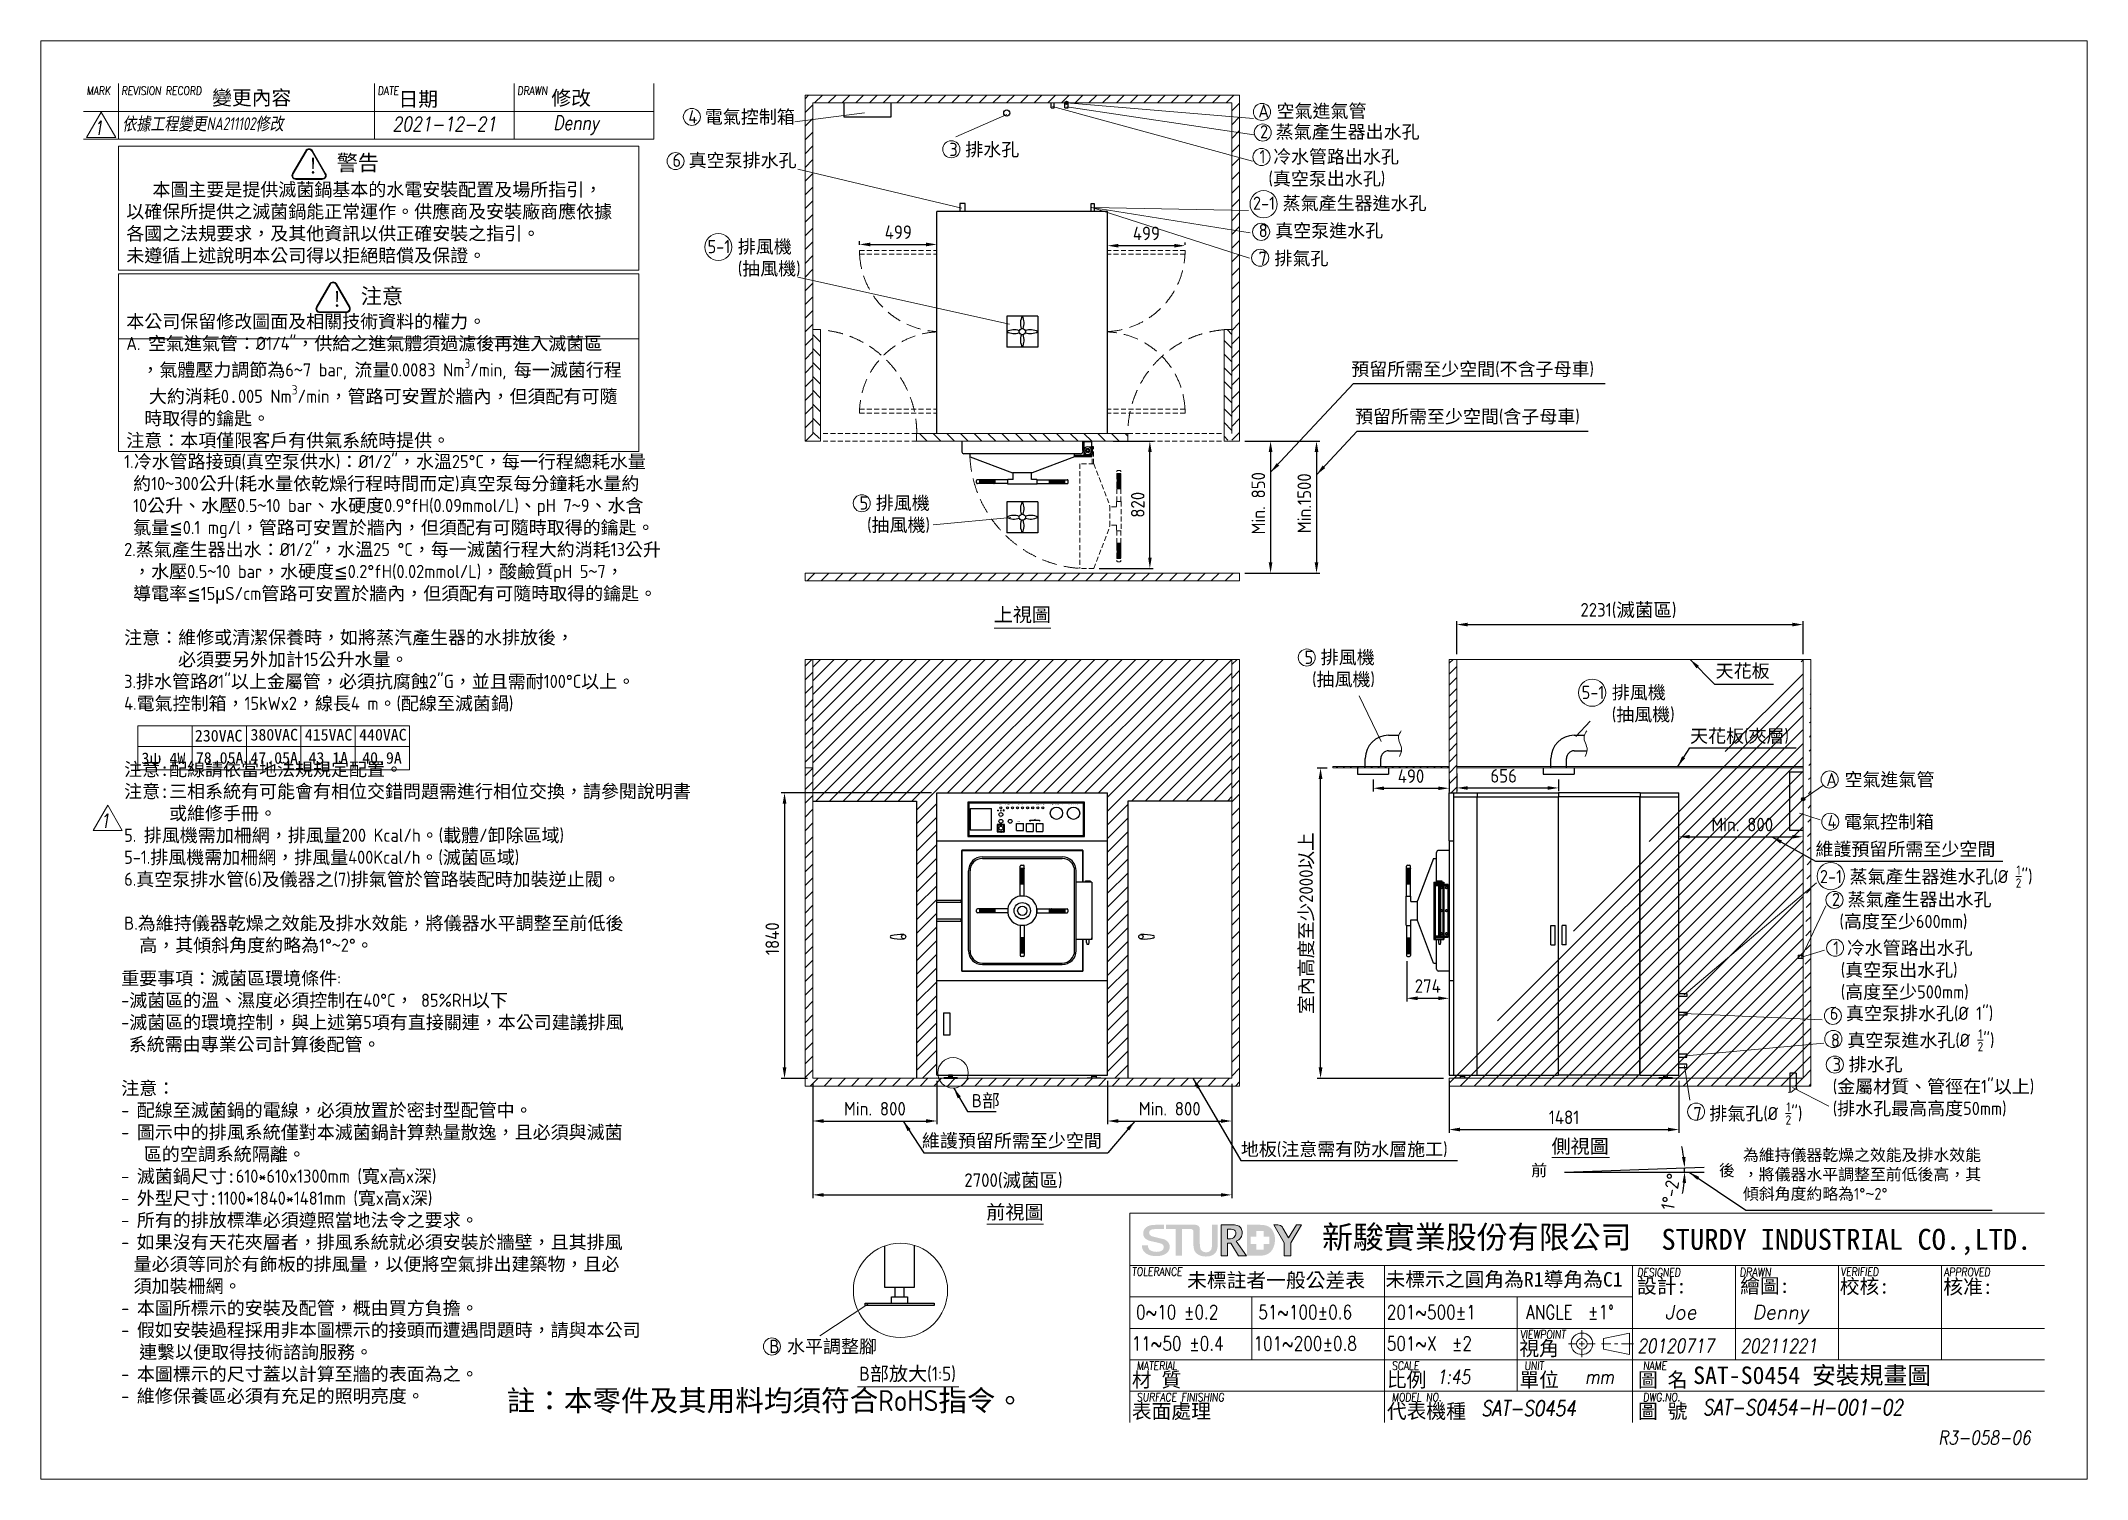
# Model space of a CAD drawing. Header units: millimetres. Extents: x -5848 to 27629, y 65 to 20714.
# Drawn here: x 14444 to 27629, y 65 to 9335 of the extents above; entities outside this region: 2.
import ezdxf
from ezdxf.enums import TextEntityAlignment as Align

# ---------------------------------------------------------------- set-up
doc = ezdxf.new("R2010")
doc.units = ezdxf.units.MM
doc.header["$MEASUREMENT"] = 0
doc.linetypes.add('HIDDEN', pattern=[9.525, 6.35, -3.175])
doc.layers.get('0').update_dxf_attribs({"lineweight": 25})
for name, color, linetype, lineweight in [('D', 3, 'Continuous', 13), ('F', 7, 'Continuous', 15), ('H', 2, 'HIDDEN', 15), ('S', 4, 'Continuous', 15), ('T', 4, 'Continuous', 15), ('標註', 5, 'Continuous', 9)]:
    doc.layers.add(name, color=color, linetype=linetype, lineweight=lineweight)
doc.styles.add('2', font='ARIAL.TTF')
doc.styles.get("Standard").update_dxf_attribs({"font": 'KAIU.TTF'})
doc.styles.add('STU25', font='isocp2.shx')
doc.styles.add('Text', font='romans.shx', dxfattribs={"width": 0.8, "oblique": 10})
doc.dimstyles.new('STU25', dxfattribs={"dimscale": 35, "dimtxt": 2.5, "dimasz": 2, "dimexe": 0.6, "dimexo": 1, "dimgap": 1, "dimtad": 1, "dimdsep": 46, "dimtxsty": 'STU25', "dimcen": 2, "dimazin": 2, "dimtfac": 1, "dimtmove": 0, "dimatfit": 3, "dimfxl": 0, "dimtolj": 1, "dimtzin": 0, "dimarcsym": 0})
doc.dimstyles.new('STU25$7', dxfattribs={"dimscale": 35, "dimtxt": 2.5, "dimasz": 2, "dimexe": 1.25, "dimexo": 0.625, "dimgap": 1, "dimtad": 0, "dimdec": 4, "dimdsep": 46, "dimtxsty": 'STU25', "dimcen": 2.5, "dimazin": 2, "dimtfac": 1, "dimtdec": 4, "dimtmove": 0, "dimatfit": 3, "dimfxl": 0, "dimtolj": 1, "dimtzin": 0, "dimarcsym": 0})
pattern_1 = [(315, (238258.92, 22968.32), (44.194174, 44.194174), [])]
pattern_2 = [(45, (238258.92, 22968.32), (-44.194174, 44.194174), [])]

msp = doc.modelspace()

# ---------------------------------------------------------------- texts
at = {"lineweight": -3}
for s, p in [('變更內容', (15547.674, 8922.167)), ('日期', (16747.836, 8913.267)), ('修改', (17733.314, 8920.387))]:
    msp.add_text(s, height=93.4085, dxfattribs=at).set_placement(p)
at = {"style": '2'}
for s, width, p in [('POWER', 1.05, (20630.133, 4409.945)), ('ADD WATER', 1.05, (20672.633, 4409.938)), ('HEAT', 1.05, (20705.133, 4409.951)), ('VACUUM', 1.05, (20737.633, 4410.071)), ('STERI.', 1.05, (20770.133, 4409.938)), ('EXHAUST', 1.05, (20802.633, 4409.97)), ('DRY', 1.05, (20835.133, 4409.946)), ('VACUUM', 1.2, (20867.639, 4416.509)), ('RELEASE', 1.1, (20867.633, 4409.923)), ('COMPLETE', 1.05, (20900.133, 4409.936)), ('CHAMBER  PRESSURE  GAUGE', 1.05, (20988.132, 4409.936)), ('JACKET  PRESSURE  GAUGE', 1.05, (21098.132, 4410.003)), ('STAND  BY', 1.05, (20630.133, 4326.711)), ('START', 1.05, (20690.133, 4326.822)), ('TEMP. CONTROL', 1.05, (20753.133, 4299.494)), ('STERI.', 1.05, (20816.231, 4299.795)), ('TIMER', 1.05, (20847.883, 4317.477)), ('DRY', 1.05, (20879.133, 4299.795))]:
    msp.add_text(s, height=3.5, dxfattribs=dict(at, width=width)).set_placement(p, align=Align.BOTTOM_CENTER)
at = {"style": '2', "width": 1.05}
msp.add_text('EMERGENCY', height=3.5, dxfattribs=at).set_placement((20630.103, 4232.96), align=Align.TOP_CENTER)
at = {"insert": (17445.441, 638.657), "char_height": 135.00867, "attachment_point": 1, "style": 'STU25'}
msp.add_mtext('{\\f標楷體|b0|i0|c136|p65;註：本零件及其用料均須符合}RoHS{\\f標楷體|b0|i0|c136|p65;指令。}', dxfattribs=at)
at = {"layer": 'D', "color": 4}
msp.add_text('SAT-S0454 安裝規畫圖', height=112.5, dxfattribs=at).set_placement((25091.234, 678.007))
at = {"layer": 'D', "attachment_point": 1}
for s, insert, char_height in [('{\\Fisocp2.shx;\\C3;4 \\f標楷體|b0|i0|c136|p65;電氣控制箱}', (18616.452, 8887.903), 85), ('{\\Fisocp2.shx;\\C3;A \\f標楷體|b0|i0|c136|p65;空氣進氣管}', (22288.707, 8925.939), 85), ('{\\Fisocp3.shx;\\C3;2 \\f標楷體|b0|i0|c136|p65;蒸氣產生器出水孔}', (22299.893, 8791.713), 85), ('{\\Fisocp2.shx;\\C3;6 \\f標楷體|b0|i0|c136|p65;真空泵排水孔}', (18513.87, 8607.774), 85), ('{\\Fisocp2.shx;\\C3;3 \\f標楷體|b0|i0|c136|p65;排水孔}', (20298.237, 8677.861), 85), ('{\\Fisocp2.shx;\\C3;1 \\f標楷體|b0|i0|c136|p65;冷水管路出水孔\\P \\Fisocp2.shx;(\\f標楷體|b0|i0|c136|p65;真空泵出水孔\\Fisocp2.shx;)}', (22296.623, 8631.573), 85), ('{\\Fisocp2.shx;\\C3;2-1 \\f標楷體|b0|i0|c136|p65;蒸氣產生器進水孔}', (22254.454, 8331.388), 85), ('{\\Fisocp2.shx;\\C3;5-1 \\f標楷體|b0|i0|c136|p65;排風機\\P\\Fisocp2.shx;    (\\f標楷體|b0|i0|c136|p65;抽風機\\Fisocp2.shx;)}', (18740.334, 8051.734), 85), ('{\\Fisocp2.shx;\\C3;8 \\f標楷體|b0|i0|c136|p65;真空泵進水孔}', (22291.418, 8154.851), 85), ('{\\Fisocp2.shx;\\C3;7 \\f標楷體|b0|i0|c136|p65;排氣孔}', (22291.048, 7976), 85), ('{\\C3;預留所需至少空間\\Fisocp2.shx;(\\f標楷體|b0|i0|c136|p65;不含子母車\\Fisocp2.shx;)}', (22887.653, 7262.27), 85), ('{\\C3;預留所需至少空間\\Fisocp2.shx;(\\f標楷體|b0|i0|c136|p65;含子母車\\Fisocp2.shx;)}', (22911.863, 6956.687), 85), ('{\\Fisocp2.shx;\\C3;5 \\f標楷體|b0|i0|c136|p65;排風機\\P\\Fisocp2.shx; (\\f標楷體|b0|i0|c136|p65;抽風機\\Fisocp2.shx;)}', (19719.617, 6399.012), 85), ('{\\C11;上視圖}', (20584.543, 5681.819), 90), ('{\\Fisocp2.shx;\\C3;5 \\f標楷體|b0|i0|c136|p65;排風機\\P\\Fisocp2.shx; (\\f標楷體|b0|i0|c136|p65;抽風機\\Fisocp2.shx;)}', (22586.981, 5404.348), 85), ('{\\C3;天花板 }', (25235.798, 5316.568), 85), ('{\\Fisocp2.shx;\\C3;5-1 \\f標楷體|b0|i0|c136|p65;排風機\\P\\Fisocp2.shx;    (\\f標楷體|b0|i0|c136|p65;抽風機\\Fisocp2.shx;)}', (24372.561, 5178.174), 85), ('{\\C3;天花板\\Fisocp2.shx;(\\f標楷體|b0|i0|c136|p65;夾層\\Fisocp2.shx;)}', (25071.172, 4897.497), 85), ('{\\Fisocp2.shx;\\C3;A \\f標楷體|b0|i0|c136|p65;空氣進氣管}', (25948.731, 4616.788), 85), ('{\\Fisocp2.shx;\\C3;4 \\f標楷體|b0|i0|c136|p65;電氣控制箱}', (25957.242, 4344.734), 85), ('{\\C3;維護預留所需至少空間}', (25878.968, 4168.412), 85), ('\\A1;{\\Fisocp2.shx;8 }真空泵進水孔{\\Fisocp2.shx;(%%c \\H0.7x;\\S1/2;\\H1.429x;")}', (25978.647, 2964.932), 85), ('{\\Fisocp2.shx;\\C3;B\\f標楷體|b0|i0|c136|p65;部}', (20442.889, 2546.635), 85), ('\\A1;{\\Fisocp2.shx;7 }排氣孔{\\Fisocp2.shx;(%%c \\H0.7x;\\S1/2;\\H1.429x;")}', (25093.071, 2492.902), 85), ('{\\C3;維護預留所需至少空間}', (20121.218, 2288.917), 85), ('{\\C3;地板\\Fisocp2.shx;(\\f標楷體|b0|i0|c136|p65;注意需有防水層施工\\Fisocp2.shx;)}', (22176.353, 2234.091), 85), ('{\\C11;側視圖}', (24178.439, 2255.274), 90), ('{\\C3;為維持儀器乾燥之效能及排水效能\\P，將儀器水平調整至前低後高，其\\P傾斜角度約略為\\Fisocp2.shx;1%%D\\f???|b0|i0|c0|p65;~\\Fisocp2.shx;2%%D}', (25411.762, 2191.605), 75), ('{\\C11;前視圖}', (20536.333, 1831.001), 90), ('{\\Fisocp2.shx;\\C3;B \\f標楷體|b0|i0|c136|p65;水平調整腳}', (19138.296, 963.01), 85), ('{\\Fisocp2.shx;\\C11;B\\f標楷體|b0|i0|c136|p65;部放大\\Fisocp2.shx;(1:5)}', (19717.195, 789.249), 90)]:
    msp.add_mtext(s, dxfattribs=dict(at, insert=insert, char_height=char_height))
at = {"layer": 'D', "color": 11, "attachment_point": 1, "style": 'STU25'}
for s, insert, char_height in [('{\\f標楷體|b0|i0|c136|p65;!}', (16163.693, 8580.258), 100), ('{\\f標楷體|b0|i0|c136|p65;警告}', (16350.206, 8599.627), 100), ('\\A1;\\P  {\\f????|b0|i0|c0|p54;  \\H0.2353x; \\f標楷體|b0|i0|c136|p65;\\H4.25x;本圖主要是提供滅菌鍋基本的水電安裝配置及場所指引，\\P以確保所提供之滅菌鍋能正常運作。供應商及安裝廠商應依據\\P各國之法規要求，及其他資訊以供正確安裝之指引。\\P未遵循上述說明本公司得以拒絕賠償及保證。\\P\\P\\P本公司保留修改圖面及相關技術資料的權力。\\P}A. {\\f標楷體|b0|i0|c136|p65;空氣進氣管：}%%c1/4"{\\f標楷體|b0|i0|c136|p65;，供給之進氣體須過濾後再進入滅菌區\\P}  {\\f標楷體|b0|i0|c136|p65;，氣體壓力調節為}6{\\f標楷體|b0|i0|c136|p65;~}7 bar, {\\f標楷體|b0|i0|c136|p65;流量}0.0083 Nm{\\H0.7x;\\S3^ ;}/min, {\\f標楷體|b0|i0|c136|p65;每一滅菌行程\\P}   {\\f標楷體|b0|i0|c136|p65;大約消耗}0{\\f標楷體|b0|i0|c136|p65;.}005 Nm{\\H0.7x;\\S3^ ;}/min{\\f標楷體|b0|i0|c136|p65;，管路可安置於牆內，但須配有可隨\\P  時取得的鑰匙。\\P注意：本項僅限客戶有供氣系統時提供。}', (14994.42, 8561.357), 85), ('{\\f標楷體|b0|i0|c136|p65;!}', (16318.663, 7721.558), 100), ('{\\f標楷體|b0|i0|c136|p65;注意}', (16505.176, 7740.926), 100), ('1.{\\f標楷體|b0|i0|c136|p65;冷水管路接頭}({\\f標楷體|b0|i0|c136|p65;真空泵供水}){\\f標楷體|b0|i0|c136|p65;：}%%C1/2"{\\f標楷體|b0|i0|c136|p65;，水溫}25%%DC{\\f標楷體|b0|i0|c136|p65;，每一行程總耗水量\\P 約}10{\\f標楷體|b0|i0|c136|p65;~}300{\\f標楷體|b0|i0|c136|p65;公升}({\\f標楷體|b0|i0|c136|p65;耗水量依乾燥行程時間而定}){\\f標楷體|b0|i0|c136|p65;真空泵每分鐘耗水量約\\P }10{\\f標楷體|b0|i0|c136|p65;公升、水壓}0.5{\\f標楷體|b0|i0|c136|p65;~}10 bar{\\f標楷體|b0|i0|c136|p65;、水硬度}0.9%%DfH(0.09mmol/L){\\f標楷體|b0|i0|c136|p65;、}pH 7{\\f標楷體|b0|i0|c136|p65;~}9{\\f標楷體|b0|i0|c136|p65;、水含\\P 氯量\\f新細明體|b0|i0|c136|p18;≦}0.1 mg/l{\\f標楷體|b0|i0|c136|p65;，管路可安置於牆內，但須配有可隨時取得的鑰匙。}\\P2.{\\f標楷體|b0|i0|c136|p65;蒸氣產生器出水：}%%C1/2"{\\f標楷體|b0|i0|c136|p65;，水溫}25 %%DC{\\f標楷體|b0|i0|c136|p65;，每一滅菌行程大約消耗}13{\\f標楷體|b0|i0|c136|p65;公升\\P ，水壓}0.5{\\f標楷體|b0|i0|c136|p65;~}10 bar{\\f標楷體|b0|i0|c136|p65;，水硬度\\f新細明體|b0|i0|c136|p18;≦}0.2%%DfH(0.02mmol/L){\\f標楷體|b0|i0|c136|p65;，酸鹼質}pH 5{\\f標楷體|b0|i0|c136|p65;~}7{\\f標楷體|b0|i0|c136|p65;，\\P 導電率\\f新細明體|b0|i0|c136|p18;≦}15{\\f新細明體|b0|i0|c136|p16;μ}S/cm{\\f標楷體|b0|i0|c136|p65;管路可安置於牆內，但須配有可隨時取得的鑰匙。\\P\\P注意：維修或清潔保養時，如將蒸汽產生器的水排放後，\\P      必須要另外加計}15{\\f標楷體|b0|i0|c136|p65;公升水量。}\\P3.{\\f標楷體|b0|i0|c136|p65;排水管路}%%C1"{\\f標楷體|b0|i0|c136|p65;以上金屬管，必須抗腐蝕}2"G{\\f標楷體|b0|i0|c136|p65;，並且需耐}100%%DC{\\f標楷體|b0|i0|c136|p65;以上。} \\P4.{\\f標楷體|b0|i0|c136|p65;電氣控制箱，}15kWx2{\\f標楷體|b0|i0|c136|p65;，線長}4 m{\\f標楷體|b0|i0|c136|p65;。}({\\f標楷體|b0|i0|c136|p65;配線至滅菌鍋}) \\P\\P\\P{\\f標楷體|b0|i0|c136|p65;注意:配線請依當地法規規定配置。\\P\\fDFKai-SB|b0|i0|c136|p65;注意:三相系統有可能會有相位交錯問題需進行相位交換，請參閱說明書\\P     或維修手冊。}\\P5. {\\f標楷體|b0|i0|c136|p65;排風機需加柵網，排風量}200 Kcal/h{\\f標楷體|b0|i0|c136|p65;。}({\\f標楷體|b0|i0|c136|p65;載體}/{\\f標楷體|b0|i0|c136|p65;卸除區域})\\P5-1.{\\f標楷體|b0|i0|c136|p65;排風機需加柵網，排風量}400Kcal/h{\\f標楷體|b0|i0|c136|p65;。}({\\f標楷體|b0|i0|c136|p65;滅菌區域})\\P6.{\\f標楷體|b0|i0|c136|p65;真空泵排水管}(6){\\f標楷體|b0|i0|c136|p65;及儀器之}(7){\\f標楷體|b0|i0|c136|p65;排氣管於管路裝配時加裝逆止閥。\\P}\\PB.{\\f標楷體|b0|i0|c136|p65;為維持儀器乾燥之效能及排水效能，將儀器水平調整至前低後}\\P  {\\f標楷體|b0|i0|c136|p65;高，其傾斜角度約略為}1%%D{\\f標楷體|b0|i0|c136|p65;~}2%%D{\\f標楷體|b0|i0|c136|p65;。}', (14980.666, 6666.127), 85), ('{\\f標楷體|b0|i0|c136|p65;230VAC}', (15436.704, 4894.159), 75), ('{\\f標楷體|b0|i0|c136|p65;380VAC}', (15794.588, 4900.345), 75), ('{\\f標楷體|b0|i0|c136|p65;415VAC}', (16144.588, 4900.345), 75), ('{\\f標楷體|b0|i0|c136|p65;440VAC}', (16494.588, 4900.345), 75), ('{\\f標楷體|b0|i0|c136|p65;3ψ 4W}', (15092.269, 4748.12), 75), ('{\\f標楷體|b0|i0|c136|p65;78.05A}', (15442.787, 4750.79), 75), ('{\\f標楷體|b0|i0|c136|p65;47.05A}', (15794.259, 4750.79), 75), ('{\\f標楷體|b0|i0|c136|p65;43.1A}', (16168.612, 4750.79), 75), ('{\\f標楷體|b0|i0|c136|p65;40.9A}', (16514.584, 4750.79), 75), ('{\\f標楷體|b0|i0|c136|p65;重要事項：滅菌區環境條件}:\\P-{\\f標楷體|b0|i0|c136|p65;滅菌區的溫、濕度必須控制在}40%%DC{\\f標楷體|b0|i0|c136|p65;，} 85%RH{\\f標楷體|b0|i0|c136|p65;以下\\P}-{\\f標楷體|b0|i0|c136|p65;滅菌區的環境控制，與上述第}5{\\f標楷體|b0|i0|c136|p65;項有直接關連，本公司建議排風\\P} {\\f標楷體|b0|i0|c136|p65;系統需由專業公司計算後配管。\\P\\P注意：\\P}- {\\f標楷體|b0|i0|c136|p65;配線至滅菌鍋的電線，必須放置於密封型配管中。\\P}- {\\f標楷體|b0|i0|c136|p65;圖示中的排風系統僅對本滅菌鍋計算熱量散逸，且必須與滅菌\\P}   {\\f標楷體|b0|i0|c136|p65;區的空調系統隔離。\\P}- {\\f標楷體|b0|i0|c136|p65;滅菌鍋尺寸:}610*610x1300mm ({\\f標楷體|b0|i0|c136|p65;寬}x{\\f標楷體|b0|i0|c136|p65;高}x{\\f標楷體|b0|i0|c136|p65;深})\\P- {\\f標楷體|b0|i0|c136|p65;外型尺寸:}1100*1840*1481mm ({\\f標楷體|b0|i0|c136|p65;寬}x{\\f標楷體|b0|i0|c136|p65;高}x{\\f標楷體|b0|i0|c136|p65;深})\\P- {\\f標楷體|b0|i0|c136|p65;所有的排放標準必須遵照當地法令之要求。\\P}- {\\f標楷體|b0|i0|c136|p65;如果沒有天花夾層者，排風系統就必須安裝於牆壁，且其排風\\P} {\\f???|b0|i0|c0|p65; \\f標楷體|b0|i0|c136|p65;量必須等同於有飾板的排風量，以便將空氣排出建築物，且必\\P} {\\f???|b0|i0|c0|p65; \\f標楷體|b0|i0|c136|p65;須加裝柵網。\\P}- {\\f標楷體|b0|i0|c136|p65;本圖所標示的安裝及配管，概由買方負擔。\\P}- {\\f標楷體|b0|i0|c136|p65;假如安裝過程採用非本圖標示的接頭而遭遇問題時，請與本公司\\P  連繫以便取得技術諮詢服務。\\P}- {\\f標楷體|b0|i0|c136|p65;本圖標示的尺寸蓋以計算至牆的表面為之。\\P}- {\\f標楷體|b0|i0|c136|p65;維修保養區必須有充足的照明亮度。}', (14961.579, 3335.372), 85)]:
    msp.add_mtext(s, dxfattribs=dict(at, insert=insert, char_height=char_height))
at = {"layer": 'D', "char_height": 85, "attachment_point": 1, "style": 'STU25'}
for s, insert in [('\\A1;2-1 {\\f標楷體|b0|i0|c136|p65;蒸氣產生器進水孔}(%%c {\\H0.7x;\\S1/2;}")', (25907.719, 4020.064)), ('2 {\\f標楷體|b0|i0|c136|p65;蒸氣產生器出水孔\\P} ({\\f標楷體|b0|i0|c136|p65;高度至少}600mm)', (25985.187, 3843.619)), ('1 {\\f標楷體|b0|i0|c136|p65;冷水管路出水孔\\P} ({\\f標楷體|b0|i0|c136|p65;真空泵出水孔})\\P ({\\f標楷體|b0|i0|c136|p65;高度至少}500mm)', (25993.275, 3530.932)), ('6 {\\f標楷體|b0|i0|c136|p65;真空泵排水孔}(%%c 1")', (25971.568, 3109.643)), ('3 {\\f標楷體|b0|i0|c136|p65;排水孔\\P}({\\f標楷體|b0|i0|c136|p65;金屬材質、管徑在}1"{\\f標楷體|b0|i0|c136|p65;以上})\\P({\\f標楷體|b0|i0|c136|p65;排水孔最高高度}50mm)', (25990.422, 2780.022))]:
    msp.add_mtext(s, dxfattribs=dict(at, insert=insert))
at = {"layer": 'D', "char_height": 75, "width": 218.181, "attachment_point": 1}
for s, insert in [(' 前', (23996.424, 2093.155)), ('{\\Fisocp2.shx; }後', (25214.299, 2092.705))]:
    msp.add_mtext(s, dxfattribs=dict(at, insert=insert))
at = {"layer": 'F', "color": 1, "lineweight": 15, "style": 'Text', "oblique": 5, "width": 0.8}
for s, p in [('MARK', (14738.242, 8986.651)), ('REVISION RECORD', (14963.242, 8986.651)), ('DATE', (16613.392, 8986.651)), ('DRAWN', (17513.392, 8986.651))]:
    msp.add_text(s, height=54, dxfattribs=at).set_placement(p)
at = {"layer": 'T', "lineweight": 20, "style": 'Text', "oblique": 10, "width": 0.8}
for s, height, p in [('2021-12-21', 92, (16709.515, 8752.908)), ('Denny', 92, (17745.671, 8761.171)), ('1', 90, (14783.619, 8729.824)), ('1', 90, (14825.588, 4262.721)), ('20120717', 90, (24731.491, 878.223)), ('20211221', 90, (25395.241, 878.223)), ('1:45', 90, (23437.839, 679.345)), ('mm', 90, (24394.455, 679.6)), ('SAT-S0454', 99, (23724.799, 471.743)), ('SAT-S0454-H-001-02', 99, (25152.578, 478.037))]:
    msp.add_text(s, height=height, dxfattribs=at).set_placement(p)
at = {"layer": 'T', "lineweight": 20, "style": 'Text', "oblique": 10}
for s, p in [('Joe', (24908.811, 1096.135)), ('Denny', (25473.865, 1096.135))]:
    msp.add_text(s, height=90, dxfattribs=at).set_placement(p)
at = {"layer": 'T', "linetype": 'Continuous', "lineweight": 20, "attachment_point": 1, "style": 'Text'}
for s, insert, char_height in [('{\\fDFKai-SB|b0|i0|c136|p65;依據工程變更\\Fisocp2.shx|c136;NA211102\\fDFKai-SB|b0|i0|c136|p65;修改}', (14969.281, 8842.793), 82.79908), ('{R3-058-06}', (26670.149, 376.996), 90)]:
    msp.add_mtext(s, dxfattribs=dict(at, insert=insert, char_height=char_height))
at = {"layer": '標註', "char_height": 20, "attachment_point": 1}
for insert in [(-5848.314, 20713.545), (-5702.391, 20651.83)]:
    msp.add_mtext('\\A1;', dxfattribs=dict(at, insert=insert))

# ---------------------------------------------------------------- blocks, each defined once
blk = doc.blocks.new('*D1')
at = {"layer": 'D', "color": 0, "lineweight": -2}
for start, end in [(7.1806, 12.3613), (0, 2), (349.6387, 354.8194)]:
    blk.add_arc((24262, 2044), 774, start, end, dxfattribs=at)
at = {"layer": 'D', "color": 0}
for points in [[(25019, 2140), (25042, 2142), (25036, 2071)], [(25045, 1974), (25022, 1975), (25036, 2044)]]:
    blk.add_solid(points, dxfattribs=at)
at = {"layer": 'Defpoints', "color": 0}
for p in [(24262, 2044), (24262, 2044), (25036, 2062), (25162, 2075), (25163, 2044)]:
    blk.add_point(p, dxfattribs=at)
at = {"layer": 'D', "color": 0, "insert": (24946, 1918), "char_height": 87.5, "attachment_point": 5, "rotation": 79.526, "style": 'STU25'}
blk.add_mtext('1%%D-2%%D', dxfattribs=at)
blk = doc.blocks.new('*D2')
at = {"layer": 'D', "color": 0, "lineweight": -2}
for p, q in [((23568, 4613), (23568, 4499)), ((23638, 4520), (24154, 4520)), ((24224, 4574), (24224, 4499))]:
    blk.add_line(p, q, dxfattribs=at)
at = {"layer": 'D', "color": 0}
for points in [[(23638, 4531), (23638, 4508), (23568, 4520)], [(24154, 4508), (24154, 4531), (24224, 4520)]]:
    blk.add_solid(points, dxfattribs=at)
at = {"layer": 'Defpoints', "color": 0}
for p in [(23568, 4648), (24224, 4609), (24224, 4520)]:
    blk.add_point(p, dxfattribs=at)
at = {"layer": 'D', "color": 0, "insert": (23870, 4598), "char_height": 87.5, "attachment_point": 5, "style": 'STU25'}
blk.add_mtext('\\A1;656', dxfattribs=at)
blk = doc.blocks.new('*D3')
at = {"layer": 'D', "color": 0, "lineweight": -2}
for p, q in [((19418, 2613), (19418, 1876)), ((22118, 2613), (22118, 1876)), ((19488, 1897), (22048, 1897))]:
    blk.add_line(p, q, dxfattribs=at)
at = {"layer": 'D', "color": 0}
for points in [[(19488, 1908), (19488, 1885), (19418, 1897)], [(22048, 1885), (22048, 1908), (22118, 1897)]]:
    blk.add_solid(points, dxfattribs=at)
at = {"layer": 'Defpoints', "color": 0}
for p in [(19418, 2648), (22118, 2648), (22118, 1897)]:
    blk.add_point(p, dxfattribs=at)
at = {"layer": 'D', "color": 0, "insert": (20711, 1987), "char_height": 87.5, "attachment_point": 5, "style": 'STU25'}
blk.add_mtext('\\A1;2700({\\f標楷體|b0|i0|c136|p65;滅菌區})', dxfattribs=at)
blk = doc.blocks.new('*D4')
at = {"layer": 'D', "color": 0, "lineweight": -2}
for p, q in [((22733, 4648), (22669, 4648)), ((22690, 2718), (22690, 4578)), ((23483, 2648), (22669, 2648))]:
    blk.add_line(p, q, dxfattribs=at)
at = {"layer": 'D', "color": 0}
for points in [[(22702, 4578), (22678, 4578), (22690, 4648)], [(22678, 2718), (22702, 2718), (22690, 2648)]]:
    blk.add_solid(points, dxfattribs=at)
at = {"layer": 'Defpoints', "color": 0}
for p in [(22690, 4648), (22768, 4648), (23518, 2648)]:
    blk.add_point(p, dxfattribs=at)
at = {"layer": 'D', "color": 0, "insert": (22602, 3648), "char_height": 87.5, "attachment_point": 5, "rotation": 90, "style": 'STU25'}
blk.add_mtext('\\A1;{\\f標楷體|b0|i0|c136|p65;室內高度至少}2000{\\f標楷體|b0|i0|c136|p65;以上}', dxfattribs=at)
blk = doc.blocks.new('*D5')
at = {"layer": 'D', "color": 0, "lineweight": -2}
for p, q in [((19418, 2613), (19418, 2352)), ((20218, 2633), (20218, 2352)), ((19488, 2373), (20148, 2373))]:
    blk.add_line(p, q, dxfattribs=at)
at = {"layer": 'D', "color": 0}
for points in [[(19488, 2385), (19488, 2361), (19418, 2373)], [(20148, 2361), (20148, 2385), (20218, 2373)]]:
    blk.add_solid(points, dxfattribs=at)
at = {"layer": 'Defpoints', "color": 0}
for p in [(19418, 2648), (20218, 2668), (20218, 2373)]:
    blk.add_point(p, dxfattribs=at)
at = {"layer": 'D', "color": 0, "insert": (19818, 2452), "char_height": 87.5, "attachment_point": 5, "style": 'STU25'}
blk.add_mtext('\\A1;Min. 800', dxfattribs=at)
blk = doc.blocks.new('*D6')
at = {"layer": 'D', "color": 0, "lineweight": -2}
for p, q in [((21318, 2633), (21318, 2352)), ((22118, 2613), (22118, 2352)), ((21388, 2373), (22048, 2373))]:
    blk.add_line(p, q, dxfattribs=at)
at = {"layer": 'D', "color": 0}
for points in [[(21388, 2385), (21388, 2361), (21318, 2373)], [(22048, 2361), (22048, 2385), (22118, 2373)]]:
    blk.add_solid(points, dxfattribs=at)
at = {"layer": 'Defpoints', "color": 0}
for p in [(21318, 2668), (22118, 2648), (22118, 2373)]:
    blk.add_point(p, dxfattribs=at)
at = {"layer": 'D', "color": 0, "insert": (21718, 2452), "char_height": 87.5, "attachment_point": 5, "style": 'STU25'}
blk.add_mtext('\\A1;Min. 800', dxfattribs=at)
blk = doc.blocks.new('*D7')
at = {"layer": 'D', "color": 0, "lineweight": -2}
for p, q in [((20183, 4488), (19215, 4488)), ((19236, 4418), (19236, 2718)), ((19383, 2648), (19215, 2648))]:
    blk.add_line(p, q, dxfattribs=at)
at = {"layer": 'D', "color": 0}
for points in [[(19248, 4418), (19224, 4418), (19236, 4488)], [(19224, 2718), (19248, 2718), (19236, 2648)]]:
    blk.add_solid(points, dxfattribs=at)
at = {"layer": 'Defpoints', "color": 0}
for p in [(20218, 4488), (19236, 2648), (19418, 2648)]:
    blk.add_point(p, dxfattribs=at)
at = {"layer": 'D', "color": 0, "insert": (19157, 3548), "char_height": 87.5, "attachment_point": 5, "rotation": 90, "style": 'STU25'}
blk.add_mtext('\\A1;1840', dxfattribs=at)
blk = doc.blocks.new('*D8')
at = {"layer": 'D', "color": 0, "lineweight": -2}
for p, q in [((24999, 4177), (24999, 4184)), ((25069, 4205), (25729, 4205)), ((25799, 4177), (25799, 4184))]:
    blk.add_line(p, q, dxfattribs=at)
at = {"layer": 'D', "color": 0}
for points in [[(25069, 4217), (25069, 4194), (24999, 4205)], [(25729, 4194), (25729, 4217), (25799, 4205)]]:
    blk.add_solid(points, dxfattribs=at)
at = {"layer": 'Defpoints', "color": 0}
for p in [(24999, 4212), (25799, 4212), (25799, 4205)]:
    blk.add_point(p, dxfattribs=at)
at = {"layer": 'D', "color": 0, "insert": (25407, 4284), "char_height": 87.5, "attachment_point": 5, "style": 'STU25'}
blk.add_mtext('\\A1;{\\Fisocp2.shx;Min. 800}', dxfattribs=at)
blk = doc.blocks.new('*D9')
at = {"layer": 'D', "color": 0, "lineweight": -2}
for p, q in [((23568, 5383), (23568, 5594)), ((23638, 5573), (25729, 5573)), ((25799, 5383), (25799, 5594))]:
    blk.add_line(p, q, dxfattribs=at)
at = {"layer": 'D', "color": 0}
for points in [[(23638, 5585), (23638, 5561), (23568, 5573)], [(25729, 5561), (25729, 5585), (25799, 5573)]]:
    blk.add_solid(points, dxfattribs=at)
at = {"layer": 'Defpoints', "color": 0}
for p in [(25799, 5573), (23568, 5348), (25799, 5348)]:
    blk.add_point(p, dxfattribs=at)
at = {"layer": 'D', "color": 0, "insert": (24674, 5663), "char_height": 87.5, "attachment_point": 5, "style": 'STU25'}
blk.add_mtext('\\A1;2231({\\f標楷體|b0|i0|c136|p65;滅菌區})', dxfattribs=at)
blk = doc.blocks.new('*D12')
at = {"layer": 'D', "color": 0, "lineweight": -2}
for p, q in [((23518, 2633), (23518, 2297)), ((24999, 2633), (24999, 2297)), ((23588, 2318), (24929, 2318))]:
    blk.add_line(p, q, dxfattribs=at)
at = {"layer": 'D', "color": 0}
for points in [[(23588, 2330), (23588, 2306), (23518, 2318)], [(24929, 2306), (24929, 2330), (24999, 2318)]]:
    blk.add_solid(points, dxfattribs=at)
at = {"layer": 'Defpoints', "color": 0}
for p in [(23518, 2668), (24999, 2668), (24999, 2318)]:
    blk.add_point(p, dxfattribs=at)
at = {"layer": 'D', "color": 0, "insert": (24259, 2397), "char_height": 87.5, "attachment_point": 5, "style": 'STU25'}
blk.add_mtext('\\A1;1481', dxfattribs=at)
blk = doc.blocks.new('*D13')
at = {"layer": 'D', "color": 0, "lineweight": -2}
for p, q in [((22203, 6755), (22389, 6755)), ((22368, 6685), (22368, 5975)), ((22203, 5905), (22389, 5905))]:
    blk.add_line(p, q, dxfattribs=at)
at = {"layer": 'D', "color": 0}
for points in [[(22380, 6685), (22356, 6685), (22368, 6755)], [(22356, 5975), (22380, 5975), (22368, 5905)]]:
    blk.add_solid(points, dxfattribs=at)
at = {"layer": 'Defpoints', "color": 0}
for p in [(22168, 6755), (22168, 5905), (22368, 5905)]:
    blk.add_point(p, dxfattribs=at)
at = {"layer": 'D', "color": 0, "insert": (22289, 6355), "char_height": 87.5, "attachment_point": 5, "rotation": 90, "style": 'STU25'}
blk.add_mtext('\\A1;{\\Fisocp2.shx;Min. 850}', dxfattribs=at)
blk = doc.blocks.new('*D14')
at = {"layer": 'D', "color": 0, "lineweight": -2}
for p, q in [((22203, 6755), (22685, 6755)), ((22664, 6685), (22664, 5975)), ((22203, 5905), (22685, 5905))]:
    blk.add_line(p, q, dxfattribs=at)
at = {"layer": 'D', "color": 0}
for points in [[(22676, 6685), (22652, 6685), (22664, 6755)], [(22652, 5975), (22676, 5975), (22664, 5905)]]:
    blk.add_solid(points, dxfattribs=at)
at = {"layer": 'Defpoints', "color": 0}
for p in [(22168, 6755), (22168, 5905), (22664, 5905)]:
    blk.add_point(p, dxfattribs=at)
at = {"layer": 'D', "color": 0, "insert": (22585, 6355), "char_height": 87.5, "attachment_point": 5, "rotation": 90, "style": 'STU25'}
blk.add_mtext('\\A1;{\\Fisocp2.shx;Min.1500}', dxfattribs=at)
blk = doc.blocks.new('*D15')
at = {"layer": 'D', "color": 0, "lineweight": -2}
for p, q in [((23028, 4574), (23028, 4497)), ((23098, 4518), (23448, 4518)), ((23518, 4574), (23518, 4497))]:
    blk.add_line(p, q, dxfattribs=at)
at = {"layer": 'D', "color": 0}
for points in [[(23098, 4529), (23098, 4506), (23028, 4518)], [(23448, 4506), (23448, 4529), (23518, 4518)]]:
    blk.add_solid(points, dxfattribs=at)
at = {"layer": 'Defpoints', "color": 0}
for p in [(23028, 4609), (23518, 4609), (23518, 4518)]:
    blk.add_point(p, dxfattribs=at)
at = {"layer": 'D', "color": 0, "insert": (23273, 4596), "char_height": 87.5, "attachment_point": 5, "style": 'STU25'}
blk.add_mtext('\\A1;490', dxfattribs=at)
blk = doc.blocks.new('*D16')
at = {"layer": 'D', "color": 0, "lineweight": -2}
for p, q in [((21353, 6755), (21611, 6755)), ((21590, 6005), (21590, 6685)), ((21264, 5935), (21611, 5935))]:
    blk.add_line(p, q, dxfattribs=at)
at = {"layer": 'D', "color": 0}
for points in [[(21602, 6685), (21579, 6685), (21590, 6755)], [(21579, 6005), (21602, 6005), (21590, 5935)]]:
    blk.add_solid(points, dxfattribs=at)
at = {"layer": 'Defpoints', "color": 0}
for p in [(21318, 6755), (21590, 6755), (21229, 5935)]:
    blk.add_point(p, dxfattribs=at)
at = {"layer": 'D', "color": 0, "insert": (21512, 6345), "char_height": 87.5, "attachment_point": 5, "rotation": 90, "style": 'STU25'}
blk.add_mtext('\\A1;820', dxfattribs=at)
blk = doc.blocks.new('*D17')
at = {"layer": 'D', "color": 0, "lineweight": -2}
for p, q in [((23245, 3404), (23245, 3143)), ((23518, 3404), (23518, 3143)), ((23315, 3164), (23448, 3164))]:
    blk.add_line(p, q, dxfattribs=at)
at = {"layer": 'D', "color": 0}
for points in [[(23315, 3176), (23315, 3152), (23245, 3164)], [(23448, 3152), (23448, 3176), (23518, 3164)]]:
    blk.add_solid(points, dxfattribs=at)
at = {"layer": 'Defpoints', "color": 0}
for p in [(23245, 3439), (23518, 3439), (23518, 3164)]:
    blk.add_point(p, dxfattribs=at)
at = {"layer": 'D', "color": 0, "insert": (23381, 3243), "char_height": 87.5, "attachment_point": 5, "style": 'STU25'}
blk.add_mtext('\\A1;274', dxfattribs=at)
blk = doc.blocks.new('*D18')
at = {"layer": 'D', "color": 0, "lineweight": -2}
for p, q in [((21318, 8020), (21318, 8036)), ((21747, 8015), (21388, 8015)), ((21817, 8020), (21817, 8036))]:
    blk.add_line(p, q, dxfattribs=at)
at = {"layer": 'D', "color": 0}
for points in [[(21388, 8027), (21388, 8003), (21318, 8015)], [(21747, 8003), (21747, 8027), (21817, 8015)]]:
    blk.add_solid(points, dxfattribs=at)
at = {"layer": 'Defpoints', "color": 0}
for p in [(21318, 8015), (21318, 7985), (21817, 7985)]:
    blk.add_point(p, dxfattribs=at)
at = {"layer": 'D', "color": 0, "insert": (21568, 8094), "char_height": 87.5, "attachment_point": 5, "style": 'STU25'}
blk.add_mtext('\\A1;499', dxfattribs=at)
blk = doc.blocks.new('*D19')
at = {"layer": 'D', "color": 0, "lineweight": -2}
for p, q in [((19719, 8020), (19719, 8044)), ((20218, 8020), (20218, 8044)), ((19789, 8023), (20148, 8023))]:
    blk.add_line(p, q, dxfattribs=at)
at = {"layer": 'D', "color": 0}
for points in [[(19789, 8035), (19789, 8011), (19719, 8023)], [(20148, 8011), (20148, 8035), (20218, 8023)]]:
    blk.add_solid(points, dxfattribs=at)
at = {"layer": 'Defpoints', "color": 0}
for p in [(19719, 7985), (20218, 8023), (20218, 7985)]:
    blk.add_point(p, dxfattribs=at)
at = {"layer": 'D', "color": 0, "insert": (19969, 8102), "char_height": 87.5, "attachment_point": 5, "style": 'STU25'}
blk.add_mtext('\\A1;499', dxfattribs=at)
blk = doc.blocks.new('新駿LOGO')
at = {"layer": 'F'}
h = blk.add_hatch(color=256, dxfattribs=at)
edge = h.paths.add_edge_path()
edge.add_spline(control_points=[(-529.05, -442.14), (-529.05, -442.31), (-529.02, -442.45), (-528.95, -442.56), (-528.89, -442.68), (-528.8, -442.78), (-528.69, -442.85), (-528.57, -442.93), (-528.44, -442.98), (-528.29, -443.01), (-528.15, -443.05), (-527.99, -443.07), (-527.81, -443.07), (-527.62, -443.07), (-527.47, -443.05), (-527.33, -443.01), (-527.2, -442.97), (-527.09, -442.92), (-527.01, -442.86), (-526.93, -442.8), (-526.87, -442.73), (-526.83, -442.65), (-526.8, -442.57), (-526.78, -442.49), (-526.78, -442.41), (-526.78, -442.25), (-526.82, -442.13), (-526.91, -442.05), (-526.99, -441.97), (-527.08, -441.91), (-527.18, -441.88), (-527.36, -441.83), (-527.56, -441.77), (-527.79, -441.72), (-528.02, -441.67), (-528.3, -441.61), (-528.64, -441.53), (-528.85, -441.48), (-529.02, -441.41), (-529.16, -441.34), (-529.3, -441.26), (-529.41, -441.17), (-529.5, -441.07), (-529.58, -440.98), (-529.64, -440.87), (-529.67, -440.77), (-529.7, -440.66), (-529.72, -440.55), (-529.72, -440.43), (-529.72, -440.22), (-529.67, -440.03), (-529.57, -439.87), (-529.46, -439.71), (-529.33, -439.58), (-529.16, -439.47), (-528.99, -439.37), (-528.85, -439.31), (-528.64, -439.26), (-528.43, -439.21), (-528.13, -439.2), (-527.91, -439.2), (-527.66, -439.2), (-526.73, -439.2), (-526.73, -439.2), (-526.73, -439.2), (-526.73, -439.81), (-526.73, -439.81), (-526.73, -439.81), (-528.14, -439.8), (-528.28, -439.83), (-528.39, -439.85), (-528.48, -439.86), (-528.56, -439.9), (-528.65, -439.94), (-528.72, -440), (-528.78, -440.07), (-528.84, -440.14), (-528.87, -440.23), (-528.87, -440.34), (-528.87, -440.5), (-528.81, -440.62), (-528.7, -440.7), (-528.6, -440.79), (-528.46, -440.85), (-528.28, -440.9), (-528.27, -440.9), (-528.19, -440.92), (-528.07, -440.95), (-527.94, -440.98), (-527.8, -441.01), (-527.65, -441.05), (-527.49, -441.09), (-527.34, -441.12), (-527.19, -441.16), (-527.04, -441.19), (-526.94, -441.21), (-526.87, -441.23), (-526.71, -441.27), (-526.58, -441.34), (-526.46, -441.41), (-526.34, -441.49), (-526.24, -441.58), (-526.16, -441.67), (-526.08, -441.77), (-526.02, -441.88), (-525.98, -441.99), (-525.94, -442.1), (-525.92, -442.22), (-525.92, -442.33), (-525.92, -442.57), (-525.98, -442.78), (-526.09, -442.95), (-526.2, -443.12), (-526.35, -443.26), (-526.53, -443.37), (-526.71, -443.48), (-526.92, -443.55), (-527.15, -443.61), (-527.39, -443.66), (-527.62, -443.68), (-527.87, -443.68), (-528.14, -443.68), (-528.41, -443.65), (-528.65, -443.59), (-528.9, -443.53), (-529.11, -443.44), (-529.3, -443.31), (-529.48, -443.19), (-529.63, -443.03), (-529.74, -442.83), (-529.84, -442.64), (-529.9, -442.41), (-529.91, -442.14), (-529.91, -442.14), (-529.05, -442.14), (-529.05, -442.14)], knot_values=[0, 0, 0, 0, 1, 1, 1, 2, 2, 2, 3, 3, 3, 4, 4, 4, 5, 5, 5, 6, 6, 6, 7, 7, 7, 8, 8, 8, 9, 9, 9, 10, 10, 10, 11, 11, 11, 12, 12, 12, 13, 13, 13, 14, 14, 14, 15, 15, 15, 16, 16, 16, 17, 17, 17, 18, 18, 18, 19, 19, 19, 20, 20, 20, 21, 21, 21, 22, 22, 22, 23, 23, 23, 24, 24, 24, 25, 25, 25, 26, 26, 26, 27, 27, 27, 28, 28, 28, 29, 29, 29, 30, 30, 30, 31, 31, 31, 32, 32, 32, 33, 33, 33, 34, 34, 34, 35, 35, 35, 36, 36, 36, 37, 37, 37, 38, 38, 38, 39, 39, 39, 40, 40, 40, 41, 41, 41, 42, 42, 42, 43, 43, 43, 44, 44, 44, 45, 45, 45, 45], degree=3, periodic=0)
edge = h.paths.add_edge_path()
edge.add_spline(control_points=[(-522.53, -440.14), (-522.54, -440.04), (-522.57, -439.94), (-522.63, -439.9), (-522.77, -439.79), (-522.9, -439.81), (-522.9, -439.81), (-522.9, -439.81), (-523.02, -439.81), (-523.02, -439.81), (-523.02, -439.81), (-524.14, -439.81), (-524.14, -439.81), (-524.14, -439.81), (-524.14, -443.62), (-524.14, -443.62), (-524.14, -443.62), (-525.06, -443.62), (-525.06, -443.62), (-525.06, -443.62), (-525.06, -439.81), (-525.06, -439.81), (-525.06, -439.81), (-526.47, -439.81), (-526.47, -439.81), (-526.47, -439.81), (-526.47, -439.2), (-526.47, -439.2), (-526.47, -439.2), (-522.39, -439.2), (-522.39, -439.2)], knot_values=[5.578051, 5.578051, 5.578051, 5.578051, 6, 6, 6, 7, 7, 7, 8, 8, 8, 9, 9, 9, 10, 10, 10, 11, 11, 11, 12, 12, 12, 13, 13, 13, 14, 14, 14, 15, 15, 15, 15], degree=3, periodic=0)
edge.add_spline(control_points=[(-522.4, -439.2), (-522.31, -439.2), (-522.22, -439.2), (-522.22, -439.2), (-522.22, -439.2), (-521.96, -439.19), (-521.76, -439.41), (-521.58, -439.61), (-521.61, -439.85), (-521.61, -439.85), (-521.61, -439.85), (-521.61, -441.92), (-521.61, -441.92), (-521.61, -442.41), (-521.52, -442.73), (-521.36, -442.89), (-521.19, -443.05), (-520.97, -443.13), (-520.71, -443.13), (-520.45, -443.13), (-520.24, -443.05), (-520.09, -442.89), (-519.93, -442.74), (-519.86, -442.43), (-519.86, -441.98), (-519.86, -441.98), (-519.86, -439.2), (-519.86, -439.2), (-519.86, -439.2), (-519.05, -439.2), (-519.05, -439.2), (-519.05, -439.2), (-519.05, -441.92), (-519.05, -441.92), (-519.05, -442.43), (-519.12, -442.8), (-519.25, -443.02), (-519.38, -443.24), (-519.56, -443.42), (-519.8, -443.54), (-520.05, -443.67), (-520.35, -443.74), (-520.73, -443.74), (-521.09, -443.74), (-521.41, -443.68), (-521.67, -443.56), (-521.93, -443.44), (-522.14, -443.26), (-522.3, -443.03), (-522.45, -442.8), (-522.53, -442.42), (-522.53, -441.91), (-522.53, -441.91), (-522.53, -440.92), (-522.53, -440.14)], knot_values=[0.44538, 0.44538, 0.44538, 0.44538, 1, 1, 1, 2, 2, 2, 3, 3, 3, 4, 4, 4, 5, 5, 5, 6, 6, 6, 7, 7, 7, 8, 8, 8, 9, 9, 9, 10, 10, 10, 11, 11, 11, 12, 12, 12, 13, 13, 13, 14, 14, 14, 15, 15, 15, 16, 16, 16, 17, 17, 17, 17.603917, 17.603917, 17.603917, 17.603917], degree=3, periodic=0)
h = blk.add_hatch(color=256, dxfattribs=at)
edge = h.paths.add_edge_path()
edge.add_spline(control_points=[(-526.47, -439.2), (-526.47, -439.2), (-526.47, -439.81), (-526.47, -439.81)], knot_values=[-14, -14, -14, -14, -13, -13, -13, -13], degree=3, periodic=0)
edge.add_spline(control_points=[(-526.47, -439.81), (-526.47, -439.81), (-525.06, -439.81), (-525.06, -439.81)], knot_values=[-13, -13, -13, -13, -12, -12, -12, -12], degree=3, periodic=0)
edge.add_spline(control_points=[(-525.06, -439.81), (-525.06, -439.81), (-525.06, -443.62), (-525.06, -443.62)], knot_values=[-12, -12, -12, -12, -11, -11, -11, -11], degree=3, periodic=0)
edge.add_spline(control_points=[(-525.06, -443.62), (-525.06, -443.62), (-524.14, -443.62), (-524.14, -443.62)], knot_values=[-11, -11, -11, -11, -10, -10, -10, -10], degree=3, periodic=0)
edge.add_spline(control_points=[(-524.14, -443.62), (-524.14, -443.62), (-524.14, -439.81), (-524.14, -439.81)], knot_values=[-10, -10, -10, -10, -9, -9, -9, -9], degree=3, periodic=0)
edge.add_spline(control_points=[(-524.14, -439.81), (-524.14, -439.81), (-523.02, -439.81), (-523.02, -439.81)], knot_values=[-9, -9, -9, -9, -8, -8, -8, -8], degree=3, periodic=0)
edge.add_spline(control_points=[(-523.02, -439.81), (-523.02, -439.81), (-522.9, -439.81), (-522.9, -439.81)], knot_values=[-8, -8, -8, -8, -7, -7, -7, -7], degree=3, periodic=0)
edge.add_spline(control_points=[(-522.9, -439.81), (-522.9, -439.81), (-522.77, -439.79), (-522.63, -439.9)], knot_values=[-7, -7, -7, -7, -6, -6, -6, -6], degree=3, periodic=0)
edge.add_spline(control_points=[(-522.63, -439.9), (-522.57, -439.94), (-522.54, -440.04), (-522.53, -440.14)], knot_values=[-6, -6, -6, -6, -5.578051, -5.578051, -5.578051, -5.578051], degree=3, periodic=0)
edge.add_spline(control_points=[(-522.53, -440.14), (-522.53, -440.92), (-522.53, -441.91), (-522.53, -441.91)], knot_values=[-17.603917, -17.603917, -17.603917, -17.603917, -17, -17, -17, -17], degree=3, periodic=0)
edge.add_spline(control_points=[(-522.53, -441.91), (-522.53, -442.42), (-522.45, -442.8), (-522.3, -443.03)], knot_values=[-17, -17, -17, -17, -16, -16, -16, -16], degree=3, periodic=0)
edge.add_spline(control_points=[(-522.3, -443.03), (-522.14, -443.26), (-521.93, -443.44), (-521.67, -443.56)], knot_values=[-16, -16, -16, -16, -15, -15, -15, -15], degree=3, periodic=0)
edge.add_spline(control_points=[(-521.67, -443.56), (-521.41, -443.68), (-521.09, -443.74), (-520.73, -443.74)], knot_values=[-15, -15, -15, -15, -14, -14, -14, -14], degree=3, periodic=0)
edge.add_spline(control_points=[(-520.73, -443.74), (-520.35, -443.74), (-520.05, -443.67), (-519.8, -443.54)], knot_values=[-14, -14, -14, -14, -13, -13, -13, -13], degree=3, periodic=0)
edge.add_spline(control_points=[(-519.8, -443.54), (-519.56, -443.42), (-519.38, -443.24), (-519.25, -443.02)], knot_values=[-13, -13, -13, -13, -12, -12, -12, -12], degree=3, periodic=0)
edge.add_spline(control_points=[(-519.25, -443.02), (-519.12, -442.8), (-519.05, -442.43), (-519.05, -441.92)], knot_values=[-12, -12, -12, -12, -11, -11, -11, -11], degree=3, periodic=0)
edge.add_spline(control_points=[(-519.05, -441.92), (-519.05, -441.92), (-519.05, -439.2), (-519.05, -439.2)], knot_values=[-11, -11, -11, -11, -10, -10, -10, -10], degree=3, periodic=0)
edge.add_spline(control_points=[(-519.05, -439.2), (-519.05, -439.2), (-519.86, -439.2), (-519.86, -439.2)], knot_values=[-10, -10, -10, -10, -9, -9, -9, -9], degree=3, periodic=0)
edge.add_spline(control_points=[(-519.86, -439.2), (-519.86, -439.2), (-519.86, -441.98), (-519.86, -441.98)], knot_values=[-9, -9, -9, -9, -8, -8, -8, -8], degree=3, periodic=0)
edge.add_spline(control_points=[(-519.86, -441.98), (-519.86, -442.43), (-519.93, -442.74), (-520.09, -442.89)], knot_values=[-8, -8, -8, -8, -7, -7, -7, -7], degree=3, periodic=0)
edge.add_spline(control_points=[(-520.09, -442.89), (-520.24, -443.05), (-520.45, -443.13), (-520.71, -443.13)], knot_values=[-7, -7, -7, -7, -6, -6, -6, -6], degree=3, periodic=0)
edge.add_spline(control_points=[(-520.71, -443.13), (-520.97, -443.13), (-521.19, -443.05), (-521.36, -442.89)], knot_values=[-6, -6, -6, -6, -5, -5, -5, -5], degree=3, periodic=0)
edge.add_spline(control_points=[(-521.36, -442.89), (-521.52, -442.73), (-521.61, -442.41), (-521.61, -441.92)], knot_values=[-5, -5, -5, -5, -4, -4, -4, -4], degree=3, periodic=0)
edge.add_spline(control_points=[(-521.61, -441.92), (-521.61, -441.92), (-521.61, -439.85), (-521.61, -439.85)], knot_values=[-4, -4, -4, -4, -3, -3, -3, -3], degree=3, periodic=0)
edge.add_spline(control_points=[(-521.61, -439.85), (-521.61, -439.85), (-521.61, -439.85), (-521.61, -439.85)], knot_values=[-3, -3, -3, -3, -2.999949, -2.999949, -2.999949, -2.999949], degree=3, periodic=0)
edge.add_spline(control_points=[(-521.61, -439.85), (-521.61, -439.85), (-521.58, -439.61), (-521.76, -439.41)], knot_values=[-2.999949, -2.999949, -2.999949, -2.999949, -2, -2, -2, -2], degree=3, periodic=0)
edge.add_spline(control_points=[(-521.76, -439.41), (-521.96, -439.19), (-522.22, -439.2), (-522.22, -439.2)], knot_values=[-2, -2, -2, -2, -1, -1, -1, -1], degree=3, periodic=0)
edge.add_spline(control_points=[(-522.22, -439.2), (-522.22, -439.2), (-526.47, -439.2), (-526.47, -439.2)], knot_values=[-15, -15, -15, -15, -14, -14, -14, -14], degree=3, periodic=0)
h = blk.add_hatch(color=256, dxfattribs=at)
edge = h.paths.add_edge_path()
edge.add_spline(control_points=[(-518.54, -443.62), (-518.54, -443.62), (-518.54, -439.2), (-518.54, -439.2), (-518.54, -439.2), (-516.88, -439.2), (-516.88, -439.2), (-516.55, -439.2), (-516.29, -439.25), (-516.11, -439.33), (-515.93, -439.41), (-515.79, -439.54), (-515.69, -439.72), (-515.59, -439.89), (-515.54, -440.08), (-515.54, -440.3), (-515.54, -440.56), (-515.61, -440.8), (-515.76, -441.03), (-515.91, -441.26), (-516.12, -441.44), (-516.39, -441.56), (-516.39, -441.56), (-514.95, -443.62), (-514.95, -443.62), (-514.95, -443.62), (-516.07, -443.62), (-516.07, -443.62), (-516.07, -443.62), (-517.17, -441.81), (-517.17, -441.81), (-517.17, -441.81), (-517.67, -441.81), (-517.67, -441.81), (-517.67, -441.81), (-517.67, -443.62), (-517.67, -443.62), (-517.67, -443.62), (-518.54, -443.62), (-518.54, -443.62)], knot_values=[0, 0, 0, 0, 1, 1, 1, 2, 2, 2, 3, 3, 3, 4, 4, 4, 5, 5, 5, 6, 6, 6, 7, 7, 7, 8, 8, 8, 9, 9, 9, 10, 10, 10, 11, 11, 11, 12, 12, 12, 13, 13, 13, 13], degree=3, periodic=1)
edge = h.paths.add_edge_path(flags=16)
edge.add_spline(control_points=[(-517.67, -441.21), (-517.67, -441.21), (-517.46, -441.21), (-517.46, -441.21), (-517.08, -441.21), (-516.82, -441.13), (-516.68, -440.96), (-516.53, -440.8), (-516.46, -440.61), (-516.46, -440.4), (-516.46, -440.22), (-516.52, -440.08), (-516.63, -439.97), (-516.75, -439.86), (-516.99, -439.81), (-517.35, -439.81), (-517.35, -439.81), (-517.67, -439.81), (-517.67, -439.81), (-517.67, -439.81), (-517.67, -441.21), (-517.67, -441.21)], knot_values=[0, 0, 0, 0, 1, 1, 1, 2, 2, 2, 3, 3, 3, 4, 4, 4, 5, 5, 5, 6, 6, 6, 7, 7, 7, 7], degree=3, periodic=1)
h = blk.add_hatch(color=256, dxfattribs=at)
edge = h.paths.add_edge_path()
edge.add_spline(control_points=[(-514.87, -443.62), (-514.87, -443.62), (-513.05, -443.62), (-513.05, -443.62)], knot_values=[-9, -9, -9, -9, -8, -8, -8, -8], degree=3, periodic=0)
edge.add_spline(control_points=[(-513.05, -443.62), (-512.51, -443.62), (-512.09, -443.52), (-511.79, -443.32)], knot_values=[-8, -8, -8, -8, -7, -7, -7, -7], degree=3, periodic=0)
edge.add_spline(control_points=[(-511.79, -443.32), (-511.48, -443.12), (-511.25, -442.85), (-511.09, -442.5)], knot_values=[-7, -7, -7, -7, -6, -6, -6, -6], degree=3, periodic=0)
edge.add_spline(control_points=[(-511.09, -442.5), (-510.93, -442.15), (-510.85, -441.76), (-510.85, -441.32)], knot_values=[-6, -6, -6, -6, -5, -5, -5, -5], degree=3, periodic=0)
edge.add_spline(control_points=[(-510.85, -441.32), (-510.85, -440.87), (-510.93, -440.49), (-511.1, -440.17)], knot_values=[-5, -5, -5, -5, -4, -4, -4, -4], degree=3, periodic=0)
edge.add_spline(control_points=[(-511.1, -440.17), (-511.27, -439.85), (-511.49, -439.61), (-511.78, -439.45)], knot_values=[-4, -4, -4, -4, -3, -3, -3, -3], degree=3, periodic=0)
edge.add_spline(control_points=[(-511.78, -439.45), (-512.06, -439.29), (-512.46, -439.2), (-512.97, -439.2)], knot_values=[-3, -3, -3, -3, -2, -2, -2, -2], degree=3, periodic=0)
edge.add_spline(control_points=[(-512.97, -439.2), (-512.97, -439.2), (-514.87, -439.2), (-514.87, -439.2)], knot_values=[-2, -2, -2, -2, -1, -1, -1, -1], degree=3, periodic=0)
edge.add_spline(control_points=[(-514.87, -439.2), (-514.87, -439.2), (-514.87, -443.62), (-514.87, -443.62)], knot_values=[-1, -1, -1, -1, 0, 0, 0, 0], degree=3, periodic=0)
h.paths.add_polyline_path([(-514.34, -441.95), (-514.34, -440.92), (-513.51, -440.92), (-513.51, -440.07), (-512.48, -440.07), (-512.48, -440.92), (-511.64, -440.92), (-511.64, -441.95), (-512.48, -441.95), (-512.48, -442.77), (-513.51, -442.77), (-513.51, -441.95)], flags=16)
h = blk.add_hatch(color=256, dxfattribs=at)
edge = h.paths.add_edge_path()
edge.add_spline(control_points=[(-509.51, -443.62), (-509.51, -443.62), (-509.51, -441.77), (-509.51, -441.77), (-509.51, -441.77), (-511, -439.2), (-511, -439.2), (-511, -439.2), (-510.64, -439.2), (-510.64, -439.2), (-510.64, -439.2), (-510.3, -439.19), (-510.04, -439.32), (-509.79, -439.45), (-509.71, -439.68), (-509.71, -439.68), (-509.71, -439.68), (-508.9, -441.07), (-508.9, -441.07), (-508.9, -441.07), (-507.78, -439.2), (-507.78, -439.2), (-507.78, -439.2), (-507.05, -439.2), (-507.05, -439.2), (-507.05, -439.2), (-508.59, -441.77), (-508.59, -441.77), (-508.59, -441.77), (-508.59, -443.62), (-508.59, -443.62), (-508.59, -443.62), (-509.51, -443.62), (-509.51, -443.62)], knot_values=[0, 0, 0, 0, 1, 1, 1, 2, 2, 2, 3, 3, 3, 4, 4, 4, 5, 5, 5, 6, 6, 6, 7, 7, 7, 8, 8, 8, 9, 9, 9, 10, 10, 10, 11, 11, 11, 11], degree=3, periodic=1)
at = {"layer": 'F', "lineweight": 0}
for points, knots in [([(-518.54, -443.62), (-518.54, -443.62), (-518.54, -439.2), (-518.54, -439.2), (-518.54, -439.2), (-516.88, -439.2), (-516.88, -439.2), (-516.55, -439.2), (-516.29, -439.25), (-516.11, -439.33), (-515.93, -439.41), (-515.79, -439.54), (-515.69, -439.72), (-515.59, -439.89), (-515.54, -440.08), (-515.54, -440.3), (-515.54, -440.56), (-515.61, -440.8), (-515.76, -441.03), (-515.91, -441.26), (-516.12, -441.44), (-516.39, -441.56), (-516.39, -441.56), (-514.95, -443.62), (-514.95, -443.62), (-514.95, -443.62), (-516.07, -443.62), (-516.07, -443.62), (-516.07, -443.62), (-517.17, -441.81), (-517.17, -441.81), (-517.17, -441.81), (-517.67, -441.81), (-517.67, -441.81), (-517.67, -441.81), (-517.67, -443.62), (-517.67, -443.62), (-517.67, -443.62), (-518.54, -443.62), (-518.54, -443.62)], [0, 0, 0, 0, 1, 1, 1, 2, 2, 2, 3, 3, 3, 4, 4, 4, 5, 5, 5, 6, 6, 6, 7, 7, 7, 8, 8, 8, 9, 9, 9, 10, 10, 10, 11, 11, 11, 12, 12, 12, 13, 13, 13, 13]), ([(-509.51, -443.62), (-509.51, -443.62), (-509.51, -441.77), (-509.51, -441.77), (-509.51, -441.77), (-511, -439.2), (-511, -439.2), (-511, -439.2), (-510.64, -439.2), (-510.64, -439.2), (-510.64, -439.2), (-510.3, -439.19), (-510.04, -439.32), (-509.79, -439.45), (-509.71, -439.68), (-509.71, -439.68), (-509.71, -439.68), (-508.9, -441.07), (-508.9, -441.07), (-508.9, -441.07), (-507.78, -439.2), (-507.78, -439.2), (-507.78, -439.2), (-507.05, -439.2), (-507.05, -439.2), (-507.05, -439.2), (-508.59, -441.77), (-508.59, -441.77), (-508.59, -441.77), (-508.59, -443.62), (-508.59, -443.62), (-508.59, -443.62), (-509.51, -443.62), (-509.51, -443.62)], [0, 0, 0, 0, 1, 1, 1, 2, 2, 2, 3, 3, 3, 4, 4, 4, 5, 5, 5, 6, 6, 6, 7, 7, 7, 8, 8, 8, 9, 9, 9, 10, 10, 10, 11, 11, 11, 11]), ([(-517.67, -441.21), (-517.67, -441.21), (-517.46, -441.21), (-517.46, -441.21), (-517.08, -441.21), (-516.82, -441.13), (-516.68, -440.96), (-516.53, -440.8), (-516.46, -440.61), (-516.46, -440.4), (-516.46, -440.22), (-516.52, -440.08), (-516.63, -439.97), (-516.75, -439.86), (-516.99, -439.81), (-517.35, -439.81), (-517.35, -439.81), (-517.67, -439.81), (-517.67, -439.81), (-517.67, -439.81), (-517.67, -441.21), (-517.67, -441.21)], [0, 0, 0, 0, 1, 1, 1, 2, 2, 2, 3, 3, 3, 4, 4, 4, 5, 5, 5, 6, 6, 6, 7, 7, 7, 7])]:
    blk.add_open_spline(points, degree=3, knots=knots, dxfattribs=at)
at = {"attachment_point": 1, "style": 'STU25'}
for s, insert, char_height in [('{\\f標楷體|b0|i0|c136|p65;新駿實業股份有限公司}', (-504.12, -439.33), 3.25), ('{\\f標楷體|b0|i0|c136|p65;STURDY\\H0.9667x; \\H1.034x;INDUSTRIAL CO.,LTD.}', (-455.51, -439.78), 3)]:
    blk.add_mtext(s, dxfattribs=dict(at, insert=insert, char_height=char_height))
blk = doc.blocks.new('H421')
at = {"layer": 'F', "color": 7}
for p, q in [((155.91, 38.09), (286.91, 38.09)), ((211.36, 38.09), (286.91, 38.09)), ((155.91, 30.59), (286.91, 30.59)), ((192.41, 30.59), (192.41, 17.09)), ((242.66, 30.59), (242.66, 17.09)), ((257.41, 30.59), (257.41, 17.09)), ((272.16, 30.59), (272.16, 17.09)), ((155.91, 26.09), (227.91, 26.09)), ((155.91, 8.09), (155.91, 24.09)), ((173.41, 26.09), (173.41, 17.09)), ((211.41, 26.09), (211.41, 17.09)), ((155.91, 21.59), (286.91, 21.59)), ((214.91, 21.59), (286.91, 21.59)), ((227.91, 21.59), (286.91, 21.59)), ((155.91, 17.09), (286.91, 17.09)), ((211.41, 17.09), (211.41, 12.59)), ((227.91, 17.09), (227.91, 8.09)), ((286.91, 12.59), (155.91, 12.59))]:
    blk.add_line(p, q, dxfattribs=at)
at = {"layer": 'F'}
for p, q in [((155.91, 38.09), (155.91, 17.09)), ((227.91, 30.59), (227.91, 17.09)), ((155.91, 24.09), (155.91, 16.09)), ((155.91, 17.09), (155.91, 8.09)), ((192.41, 17.09), (192.41, 8.09))]:
    blk.add_line(p, q, dxfattribs=at)
at = {"layer": 'F', "color": 0}
for p, q in [((220.66, 21.32), (220.66, 20.14)), ((223.77, 20.14), (227.5, 20.92)), ((227.5, 20.92), (227.5, 17.84)), ((218.72, 19.38), (219.89, 19.38)), ((220.27, 19.38), (221.04, 19.38)), ((220.66, 19.77), (220.66, 19)), ((220.66, 18.62), (220.66, 17.45)), ((221.42, 19.38), (222.57, 19.38)), ((223.49, 19.38), (224.81, 19.38)), ((223.77, 20.14), (223.77, 18.62)), ((223.77, 18.62), (227.5, 17.84)), ((225.34, 19.38), (225.81, 19.38)), ((226.31, 19.38), (228.03, 19.38))]:
    blk.add_line(p, q, dxfattribs=at)
for radius in [1.54, 0.762]:
    blk.add_circle((220.66, 19.38), radius, dxfattribs=at)
blk.add_blockref('新駿LOGO', (687.56, 475.62))
at = {"layer": 'F', "color": 1, "lineweight": 15, "style": 'Text', "oblique": 5, "width": 0.8}
for s, height, p in [('TOLERANCE', 1.2, (156.23, 29.13)), ('DESIGNED', 1.2, (228.57, 29.01)), ('DRAWN', 1.245, (243.23, 29.03)), ('VERIFIED', 1.2, (257.72, 29.09)), ('APPROVED', 1.2, (272.5, 29.06)), ('VIEWPOINT', 1.2, (211.83, 20.13)), ('MATERIAL', 1.2, (156.92, 15.63)), ('SCALE', 1.2, (193.44, 15.63)), ('UNIT', 1.2, (212.42, 15.63)), ('NAME', 1.2, (229.41, 15.63)), ('SURFACE FINISHING', 1.2, (156.92, 11.13)), ('MODEL NO.', 1.2, (193.44, 11.13)), ('DWG.NO.', 1.2, (229.41, 11.13))]:
    blk.add_text(s, height=height, dxfattribs=at).set_placement(p)
at = {"layer": 'F', "lineweight": -3}
for s, height, p in [('未標註者一般公差表', 2.076, (164.12, 27.45)), ('未標示之圓角為R1導角為C1', 2.0757, (192.54, 27.58)), ('設計:', 2.076, (228.54, 26.61)), ('繪圖:', 2.076, (243.32, 26.66)), ('校核:', 2.076, (257.59, 26.57)), ('核准:', 2.076, (272.41, 26.52)), ('視角', 2.076, (211.71, 17.69)), ('材 質', 2.076, (156.21, 13.19)), ('比例', 2.076, (192.73, 13.19)), ('單位', 2.076, (211.71, 13.19)), ('圖 名', 2.076, (228.7, 13.19)), ('表面處理', 2.076, (156.21, 8.69)), ('代表機種', 2.076, (192.73, 8.69)), ('圖 號', 2.076, (228.7, 8.69))]:
    blk.add_text(s, height=height, dxfattribs=at).set_placement(p)
at = {"layer": 'F', "lineweight": 20, "style": 'Text', "width": 0.8}
for s, p in [('0~10 ±0.2', (156.82, 22.91)), ('51~100±0.6', (174.32, 22.91)), ('201~500±1', (192.72, 22.91)), ('ANGLE  ±1%%D', (212.68, 22.91)), ('11~50 ±0.4', (156.2, 18.41)), ('101~200±0.8', (173.63, 18.41)), ('501~X  ±2', (192.72, 18.41))]:
    blk.add_text(s, height=2, dxfattribs=at).set_placement(p)

# ---------------------------------------------------------------- dimensions: what is measured, and where the dimension line sits
at = {"layer": 'D'}
for base, p1, p2, picture, middle in [((20218.133, 8022.857), (19719.133, 7984.951), (20218.133, 7984.951), '*D19', (19968.633, 8022.857)), ((21318.133, 8014.958), (21817.133, 7984.951), (21318.133, 7984.951), '*D18', (21567.633, 8014.958)), ((23518.277, 4517.603), (23028.277, 4609.328), (23518.277, 4609.328), '*D15', (23273.277, 4517.603)), ((24224.277, 4519.717), (23568.277, 4648.471), (24224.277, 4609.328), '*D2', (23870.277, 4519.717)), ((24999.277, 2318.098), (23518.277, 2668.471), (24999.277, 2668.471), '*D12', (24258.777, 2318.098))]:
    dim = msp.add_linear_dim(base=base, p1=p1, p2=p2, dimstyle='STU25', dxfattribs=at)
    dim.commit()
    dim.dimension.update_dxf_attribs({"geometry": picture, "text_midpoint": middle, "dimtype": 160})
dim = msp.add_linear_dim(base=(21590.458, 6754.951), p1=(21229.253, 5934.951), p2=(21318.133, 6754.951), angle=90, dimstyle='STU25', dxfattribs=at)
dim.commit()
dim.dimension.update_dxf_attribs({"geometry": '*D16', "text_midpoint": (21511.708, 6344.951)})
for base, p1, p2, text, picture, middle in [((22367.898, 5904.951), (22168.133, 6754.951), (22168.133, 5904.951), '{\\Fisocp2.shx;Min. <>}', '*D13', (22367.898, 6354.951)), ((22664.003, 5904.951), (22168.133, 6754.951), (22168.133, 5904.951), '{\\Fisocp2.shx;Min.1500}', '*D14', (22664.003, 6354.951)), ((22690.086, 4648.471), (23518.277, 2648.471), (22768.277, 4648.471), '{\\f標楷體|b0|i0|c136|p65;室內高度至少}<>{\\f標楷體|b0|i0|c136|p65;以上}', '*D4', (22690.086, 3648.471))]:
    dim = msp.add_linear_dim(base=base, p1=p1, p2=p2, angle=90, text=text, dimstyle='STU25', dxfattribs=at)
    dim.commit()
    dim.dimension.update_dxf_attribs({"geometry": picture, "text_midpoint": middle, "dimtype": 160})
for base, p1, p2, text, picture, middle in [((25799.277, 5573.072), (23568.277, 5348.471), (25799.277, 5348.471), '<>({\\f標楷體|b0|i0|c136|p65;滅菌區})', '*D9', (24673.714, 5573.072)), ((25799.277, 4205.378), (24999.277, 4211.936), (25799.277, 4211.936), '{\\Fisocp2.shx;Min. <>}', '*D8', (25407.143, 4205.378)), ((22118.133, 1896.711), (19418.133, 2648.471), (22118.133, 2648.471), '<>({\\f標楷體|b0|i0|c136|p65;滅菌區})', '*D3', (20710.559, 1896.711)), ((22118.133, 2373.088), (21318.133, 2668.471), (22118.133, 2648.471), 'Min. <>', '*D6', (21718.133, 2373.088))]:
    dim = msp.add_linear_dim(base=base, p1=p1, p2=p2, text=text, dimstyle='STU25', dxfattribs=at)
    dim.commit()
    dim.dimension.update_dxf_attribs({"geometry": picture, "text_midpoint": middle, "dimtype": 160})
dim = msp.add_linear_dim(base=(19236.062, 2648.471), p1=(20218.133, 4488.471), p2=(19418.133, 2648.471), angle=90, dimstyle='STU25', dxfattribs=at)
dim.commit()
dim.dimension.update_dxf_attribs({"geometry": '*D7', "text_midpoint": (19236.062, 3548.471), "dimtype": 160})
dim = msp.add_linear_dim(base=(23518.277, 3164.118), p1=(23244.527, 3439.471), p2=(23518.277, 3439.471), dimstyle='STU25', override={"dimdec": 0}, dxfattribs=at)
dim.commit()
dim.dimension.update_dxf_attribs({"geometry": '*D17', "text_midpoint": (23381.402, 3164.118), "dimtype": 160})
dim = msp.add_linear_dim(base=(20218.133, 2373.088), p1=(19418.133, 2648.471), p2=(20218.133, 2668.471), text='Min. <>', dimstyle='STU25', dxfattribs=at)
dim.commit()
dim.dimension.update_dxf_attribs({"geometry": '*D5', "text_midpoint": (19818.133, 2451.838)})
dim = msp.add_angular_dim_2l(base=(25036.221, 2062.05), line1=((24261.994, 2044.03), (25162.994, 2044.03)), line2=((24261.994, 2044.03), (25162.445, 2075.474)), text='1%%D-2%%D', dimstyle='STU25', override={"dimtxsty": 'STU25'}, dxfattribs=at)
dim.commit()
dim.dimension.update_dxf_attribs({"geometry": '*D1', "text_midpoint": (25023.527, 1903.245), "dimtype": 162})

# ---------------------------------------------------------------- hatches: boundary and pattern name
for points in [[(21053.133, 8945.712, 1), (21053.133, 8924.19, 1)], [(25810.038, 4448.471, 1), (25788.516, 4448.471, 1)]]:
    msp.add_hatch(color=256).paths.add_polyline_path(points)
h = msp.add_hatch(color=256)
h.paths.add_polyline_path([(20423.133, 4212.471), (20423.133, 4422.471), (21163.133, 4422.471), (21163.133, 4212.471)], flags=16)
h.paths.add_polyline_path([(20418.133, 4427.471), (20418.133, 4207.471), (21168.133, 4207.471), (21168.133, 4427.471)])
h = msp.add_hatch(color=256)
h.paths.add_polyline_path([(20653.133, 4283.971), (20607.133, 4283.971), (20607.133, 4237.971), (20653.133, 4237.971)])
h.paths.add_polyline_path([(20610.133, 4240.971), (20650.133, 4240.971), (20650.133, 4280.971), (20610.133, 4280.971)], flags=16)
at = {"layer": 'D'}
h = msp.add_hatch(color=11, dxfattribs=at)
edge = h.paths.add_edge_path()
edge.add_line((16150.354, 8627.488), (16064.995, 8479.642))
edge.add_arc((16086.645, 8467.142), 25, 149.9999999, 270)
edge.add_line((16086.645, 8442.142), (16257.363, 8442.142))
edge.add_arc((16257.363, 8467.142), 25, 270, 389.9999999)
edge.add_line((16279.014, 8479.642), (16193.655, 8627.488))
edge.add_arc((16172.004, 8614.988), 25, 30, 150)
edge = h.paths.add_edge_path(flags=16)
edge.add_arc((16172.004, 8614.988), 20, 30, 150)
edge.add_line((16154.684, 8624.988), (16069.325, 8477.142))
edge.add_arc((16086.645, 8467.142), 20, 149.9999999, 270)
edge.add_line((16086.645, 8447.142), (16257.363, 8447.142))
edge.add_arc((16257.363, 8467.142), 20, 270, 389.9999999)
edge.add_line((16274.684, 8477.142), (16189.325, 8624.988))
h = msp.add_hatch(color=11, dxfattribs=at)
edge = h.paths.add_edge_path()
edge.add_ellipse((16241.615, 7608.442), major_axis=(25, 0), ratio=1, start_angle=149.9999999, end_angle=270)
edge.add_line((16241.615, 7583.442), (16412.333, 7583.442))
edge.add_ellipse((16412.333, 7608.442), major_axis=(25, 0), ratio=1, start_angle=270, end_angle=389.9999999)
edge.add_line((16433.984, 7620.942), (16348.625, 7768.788))
edge.add_ellipse((16326.974, 7756.288), major_axis=(25, 0), ratio=1, start_angle=30, end_angle=150)
edge.add_line((16305.323, 7768.788), (16219.964, 7620.942))
edge = h.paths.add_edge_path(flags=16)
edge.add_ellipse((16241.615, 7608.442), major_axis=(20, 0), ratio=1, start_angle=149.9999999, end_angle=270)
edge.add_line((16241.615, 7588.442), (16412.333, 7588.442))
edge.add_ellipse((16412.333, 7608.442), major_axis=(20, 0), ratio=1, start_angle=270, end_angle=389.9999999)
edge.add_line((16429.653, 7618.442), (16344.294, 7766.288))
edge.add_ellipse((16326.974, 7756.288), major_axis=(20, 0), ratio=1, start_angle=30, end_angle=150)
edge.add_line((16309.653, 7766.288), (16224.294, 7618.442))
at = {"layer": 'D', "ltscale": 10}
h = msp.add_hatch(dxfattribs=at)
h.set_pattern_fill('ANSI31', color=256, scale=500, style=0)
h.set_pattern_definition(pattern_2)
h.paths.add_polyline_path([(20087.348, 4435.406), (19418.133, 4435.406), (19418.133, 5348.471), (22118.133, 5348.471), (22118.133, 4435.406), (21448.917, 4435.406), (21448.917, 2648.471), (21318.133, 2648.471), (21318.133, 4488.471), (20218.133, 4488.471), (20218.133, 2648.471), (20087.348, 2648.471)])
at = {"layer": 'H', "ltscale": 5}
h = msp.add_hatch(dxfattribs=at)
h.set_pattern_fill('ANSI31', color=256, scale=500, style=0)
h.set_pattern_definition(pattern_2)
h.paths.add_polyline_path([(19418.133, 8934.951), (21042.372, 8934.951, -1), (21063.894, 8934.951), (22118.133, 8934.951), (22118.133, 6804.951), (22118.133, 6754.951), (22168.133, 6754.951), (22168.133, 8984.951), (19368.133, 8984.951), (19368.133, 6754.951), (19418.133, 6754.951), (19418.133, 6804.951), (19418.133, 7474.166)])
h = msp.add_hatch(dxfattribs=at)
h.set_pattern_fill('ANSI31', color=256, scale=20, angle=270, style=0)
h.set_pattern_definition([(315, (253429.08, 22902.813), (44.90128, 44.90128), [])])
h.paths.add_polyline_path([(19418.133, 7474.166), (19418.133, 6804.951), (19443.133, 6761.65), (19468.133, 6776.083), (19468.133, 7474.166)])
h = msp.add_hatch(dxfattribs=at)
h.set_pattern_fill('ANSI31', color=256, scale=500, angle=270, style=0)
h.set_pattern_definition(pattern_1)
h.paths.add_polyline_path([(22118.133, 7474.166), (22118.133, 6804.951), (22093.133, 6761.65), (22068.133, 6776.083), (22068.133, 7474.166)])
h = msp.add_hatch(dxfattribs=at)
h.set_pattern_fill('ANSI31', color=256, scale=500, angle=270, style=0)
h.set_pattern_definition(pattern_1)
h.paths.add_polyline_path([(20087.348, 6804.951), (20087.348, 6754.951), (21448.917, 6754.951), (21448.917, 6804.951)])
h = msp.add_hatch(dxfattribs=at)
h.set_pattern_fill('ANSI31', color=256, scale=20, style=0)
h.set_pattern_definition([(45, (237692.704, 22918.32), (-44.90128, 44.90128), [])])
h.paths.add_polyline_path([(19368.133, 5904.951), (19368.133, 5854.951), (22168.133, 5854.951), (22168.133, 5904.951)])
h = msp.add_hatch(dxfattribs=at)
h.set_pattern_fill('ANSI31', color=256, scale=500, style=0)
h.set_pattern_definition([(45, (237792.704, 23264.4), (-44.194174, 44.194174), [])])
h.paths.add_polyline_path([(22168.133, 2598.471), (22168.133, 5348.471), (22118.133, 5348.471), (22118.133, 2648.471), (19418.133, 2648.471), (19418.133, 5348.471), (19368.133, 5348.471), (19368.133, 2598.471)])
h.paths.add_polyline_path([(22168.133, 5348.471), (22118.133, 5348.471)], flags=16)
h.paths.add_polyline_path([(19368.133, 5348.471), (19418.133, 5348.471)], flags=16)
h = msp.add_hatch(dxfattribs=at)
h.set_pattern_fill('ANSI31', color=256, scale=20, style=0)
h.set_pattern_definition([(45, (254731.645, 22164.76), (-44.90128, 44.90128), [])])
h.paths.add_polyline_path([(25799.277, 5348.471), (25849.277, 5348.471)], flags=16)
h.paths.add_polyline_path([(25799.277, 5348.471), (25849.277, 5348.471)], flags=16)
h.paths.add_polyline_path([(25799.277, 5348.471), (25849.277, 5348.471)], flags=0)
h.paths.add_polyline_path([(25799.277, 5348.471), (25849.277, 5348.471)], flags=0)
h.paths.add_polyline_path([(25799.277, 5348.471), (25849.277, 5348.471)], flags=0)
h.paths.add_polyline_path([(25799.277, 5348.471), (25849.277, 5348.471)], flags=0)
h.paths.add_polyline_path([(25799.277, 5348.471), (25849.277, 5348.471)], flags=0)
h.paths.add_polyline_path([(25799.277, 5348.471), (25849.277, 5348.471)], flags=0)
h.paths.add_polyline_path([(25799.277, 5348.471), (25849.277, 5348.471)], flags=0)
h.paths.add_polyline_path([(25799.277, 5348.471), (25849.277, 5348.471)], flags=0)
h.paths.add_polyline_path([(25799.277, 5348.471), (25849.277, 5348.471)], flags=0)
h.paths.add_polyline_path([(25799.277, 5348.471), (25849.277, 5348.471)], flags=0)
h.paths.add_polyline_path([(25799.277, 5348.471), (25849.277, 5348.471)], flags=0)
h.paths.add_polyline_path([(25799.277, 5348.471), (25849.277, 5348.471)], flags=0)
h.paths.add_polyline_path([(25799.277, 5348.471), (25849.277, 5348.471)], flags=0)
h.paths.add_polyline_path([(25799.277, 5348.471), (25849.277, 5348.471)], flags=0)
h.paths.add_polyline_path([(25799.277, 5348.471), (25849.277, 5348.471)], flags=0)
h.paths.add_polyline_path([(25799.277, 5348.471), (25849.277, 5348.471)], flags=0)
h.paths.add_polyline_path([(25799.277, 5348.471), (25849.277, 5348.471)], flags=0)
edge = h.paths.add_edge_path()
edge.add_line((25849.277, 2598.471), (25849.277, 5348.471))
edge.add_line((25799.277, 2648.471), (25799.277, 5348.471))
edge.add_line((23518.277, 2598.471), (25849.277, 2598.471))
edge.add_line((23518.277, 2648.471), (25799.277, 2648.471))
edge.add_line((23518.277, 2648.471), (23518.277, 2598.471))
h = msp.add_hatch(dxfattribs=at)
h.set_pattern_fill('ANSI31', color=256, scale=400, style=0)
h.set_pattern_definition([(45, (224471.22, 22993.99), (-35.355339, 35.355339), [])])
h.paths.add_polyline_path([(23518.277, 4488.471), (23518.277, 5348.471), (23568.277, 5348.471), (23568.277, 4488.471), (23548.277, 4488.471)])
at = {"layer": 'H'}
h = msp.add_hatch(dxfattribs=at)
h.set_pattern_fill('ANSI31', color=256, scale=10, style=0)
h.set_pattern_definition([(45, (237894.406, 23264.4), (-22.4506403, 22.4506403), [])])
h.paths.add_polyline_path([(23517.547, 4658.471), (22767.547, 4658.471), (22767.547, 4648.471), (23517.547, 4648.471)])

# ---------------------------------------------------------------- linework, layer by layer
for p, q in [((20954.466, 8902.576), (20954.466, 8934.951)), ((20954.466, 8902.576), (20974.466, 8902.576)), ((20974.466, 8902.576), (20974.466, 8934.951)), ((21043.133, 8902.576), (21043.133, 8934.951)), ((21043.133, 8902.576), (21063.133, 8902.576)), ((21063.133, 8902.576), (21063.133, 8934.951)), ((20218.133, 6804.951), (20218.133, 8235.951)), ((21318.133, 8235.951), (20218.133, 8235.951)), ((20365.237, 8285.951), (20365.237, 8235.951)), ((20399.237, 8285.951), (20365.237, 8285.951)), ((20399.237, 8235.951), (20399.237, 8285.951)), ((21211.362, 8285.951), (21231.362, 8285.951)), ((21211.362, 8235.951), (21211.362, 8285.951)), ((21231.362, 8285.951), (21231.362, 8235.951)), ((21318.133, 6804.951), (21318.133, 8235.951)), ((20668.133, 7560.951), (20668.133, 7360.951)), ((20868.133, 7560.951), (20668.133, 7560.951)), ((20868.133, 7560.951), (20868.133, 7360.951)), ((20868.133, 7360.951), (20668.133, 7360.951)), ((20379.133, 6754.951), (20379.133, 6686.951)), ((21157.133, 6754.951), (21157.133, 6686.951)), ((21157.133, 6693.951), (21157.133, 6749.951)), ((21157.133, 6749.951), (21165.133, 6749.951)), ((21215.133, 6749.951), (21165.133, 6749.951)), ((21165.133, 6749.951), (21165.133, 6693.951)), ((21165.133, 6693.951), (21165.133, 6749.951)), ((21215.133, 6693.951), (21215.133, 6749.951)), ((20421.133, 6673.951), (20392.133, 6673.951)), ((21144.133, 6673.951), (20421.133, 6673.951)), ((20431.133, 6654.831), (20431.133, 6673.951)), ((20431.133, 6654.831), (20704.133, 6550.951)), ((21105.133, 6654.831), (20832.133, 6550.951)), ((21105.133, 6654.831), (21105.133, 6673.951)), ((21105.133, 6664.951), (21215.133, 6664.951)), ((21105.133, 6656.951), (21215.133, 6656.951)), ((21165.133, 6693.951), (21157.133, 6693.951)), ((21165.133, 6693.951), (21165.133, 6664.951)), ((21215.133, 6664.951), (21165.133, 6664.951)), ((21215.133, 6693.951), (21215.133, 6664.951)), ((21215.133, 6656.951), (21215.133, 6664.951)), ((21227.133, 6718.951), (21219.133, 6718.951)), ((21219.133, 6718.951), (21219.133, 6668.951)), ((20474.026, 6487.201), (20474.026, 6500.601)), ((20674.026, 6506.601), (20480.026, 6506.601)), ((20674.026, 6481.201), (20480.026, 6481.201)), ((20494.026, 6495.623), (20505.004, 6506.601)), ((20494.026, 6497.623), (20503.004, 6506.601)), ((20494.026, 6493.623), (20507.004, 6506.601)), ((20494.026, 6489.623), (20511.004, 6506.601)), ((20494.026, 6491.623), (20509.004, 6506.601)), ((20494.026, 6499.623), (20501.004, 6506.601)), ((20494.026, 6505.623), (20495.004, 6506.601)), ((20494.026, 6503.623), (20497.004, 6506.601)), ((20494.026, 6501.623), (20499.004, 6506.601)), ((20494.026, 6483.623), (20517.004, 6506.601)), ((20494.026, 6485.623), (20515.004, 6506.601)), ((20494.026, 6487.623), (20513.004, 6506.601)), ((20494.026, 6481.623), (20519.004, 6506.601)), ((20494.026, 6481.201), (20494.026, 6506.601)), ((20517.84, 6481.201), (20494.026, 6505.014)), ((20515.84, 6481.201), (20494.026, 6503.014)), ((20513.84, 6481.201), (20494.026, 6501.014)), ((20511.84, 6481.201), (20494.026, 6499.014)), ((20509.84, 6481.201), (20494.026, 6497.014)), ((20507.84, 6481.201), (20494.026, 6495.014)), ((20505.84, 6481.201), (20494.026, 6493.014)), ((20503.84, 6481.201), (20494.026, 6491.014)), ((20501.84, 6481.201), (20494.026, 6489.014)), ((20499.84, 6481.201), (20494.026, 6487.014)), ((20497.84, 6481.201), (20494.026, 6485.014)), ((20495.84, 6481.201), (20494.026, 6483.014)), ((20519.84, 6481.201), (20494.44, 6506.601)), ((20495.604, 6481.201), (20521.004, 6506.601)), ((20521.84, 6481.201), (20496.44, 6506.601)), ((20497.604, 6481.201), (20523.004, 6506.601)), ((20523.84, 6481.201), (20498.44, 6506.601)), ((20499.604, 6481.201), (20525.004, 6506.601)), ((20525.84, 6481.201), (20500.44, 6506.601)), ((20501.604, 6481.201), (20527.004, 6506.601)), ((20527.84, 6481.201), (20502.44, 6506.601)), ((20503.604, 6481.201), (20529.004, 6506.601)), ((20529.84, 6481.201), (20504.44, 6506.601)), ((20505.604, 6481.201), (20531.004, 6506.601)), ((20531.84, 6481.201), (20506.44, 6506.601)), ((20507.604, 6481.201), (20533.004, 6506.601)), ((20533.84, 6481.201), (20508.44, 6506.601)), ((20509.604, 6481.201), (20535.004, 6506.601)), ((20535.84, 6481.201), (20510.44, 6506.601)), ((20511.604, 6481.201), (20537.004, 6506.601)), ((20537.84, 6481.201), (20512.44, 6506.601)), ((20513.604, 6481.201), (20539.004, 6506.601)), ((20539.84, 6481.201), (20514.44, 6506.601)), ((20515.604, 6481.201), (20541.004, 6506.601)), ((20541.84, 6481.201), (20516.44, 6506.601)), ((20517.604, 6481.201), (20543.004, 6506.601)), ((20543.84, 6481.201), (20518.44, 6506.601)), ((20519.604, 6481.201), (20545.004, 6506.601)), ((20545.84, 6481.201), (20520.44, 6506.601)), ((20521.604, 6481.201), (20547.004, 6506.601)), ((20547.84, 6481.201), (20522.44, 6506.601)), ((20523.604, 6481.201), (20549.004, 6506.601)), ((20549.84, 6481.201), (20524.44, 6506.601)), ((20525.604, 6481.201), (20551.004, 6506.601)), ((20551.84, 6481.201), (20526.44, 6506.601)), ((20527.604, 6481.201), (20553.004, 6506.601)), ((20553.84, 6481.201), (20528.44, 6506.601)), ((20529.604, 6481.201), (20555.004, 6506.601)), ((20555.84, 6481.201), (20530.44, 6506.601)), ((20531.604, 6481.201), (20557.004, 6506.601)), ((20557.84, 6481.201), (20532.44, 6506.601)), ((20533.604, 6481.201), (20559.004, 6506.601)), ((20559.84, 6481.201), (20534.44, 6506.601)), ((20535.604, 6481.201), (20561.004, 6506.601)), ((20561.84, 6481.201), (20536.44, 6506.601)), ((20537.604, 6481.201), (20563.004, 6506.601)), ((20563.84, 6481.201), (20538.44, 6506.601)), ((20539.604, 6481.201), (20565.004, 6506.601)), ((20565.84, 6481.201), (20540.44, 6506.601)), ((20541.604, 6481.201), (20567.004, 6506.601)), ((20567.84, 6481.201), (20542.44, 6506.601)), ((20543.604, 6481.201), (20569.004, 6506.601)), ((20569.84, 6481.201), (20544.44, 6506.601)), ((20545.604, 6481.201), (20571.004, 6506.601)), ((20571.84, 6481.201), (20546.44, 6506.601)), ((20547.604, 6481.201), (20573.004, 6506.601)), ((20573.84, 6481.201), (20548.44, 6506.601)), ((20549.604, 6481.201), (20575.004, 6506.601)), ((20575.84, 6481.201), (20550.44, 6506.601)), ((20551.604, 6481.201), (20577.004, 6506.601)), ((20577.84, 6481.201), (20552.44, 6506.601)), ((20553.604, 6481.201), (20579.004, 6506.601)), ((20579.84, 6481.201), (20554.44, 6506.601)), ((20555.604, 6481.201), (20581.004, 6506.601)), ((20581.84, 6481.201), (20556.44, 6506.601)), ((20557.604, 6481.201), (20583.004, 6506.601)), ((20583.84, 6481.201), (20558.44, 6506.601)), ((20559.604, 6481.201), (20585.004, 6506.601)), ((20585.84, 6481.201), (20560.44, 6506.601)), ((20561.604, 6481.201), (20587.004, 6506.601)), ((20587.84, 6481.201), (20562.44, 6506.601)), ((20563.604, 6481.201), (20589.004, 6506.601)), ((20589.84, 6481.201), (20564.44, 6506.601)), ((20565.604, 6481.201), (20591.004, 6506.601)), ((20591.84, 6481.201), (20566.44, 6506.601)), ((20567.604, 6481.201), (20593.004, 6506.601)), ((20593.84, 6481.201), (20568.44, 6506.601)), ((20569.604, 6481.201), (20594.026, 6505.623)), ((20594.026, 6483.014), (20570.44, 6506.601)), ((20571.604, 6481.201), (20594.026, 6503.623)), ((20594.026, 6485.014), (20572.44, 6506.601)), ((20573.604, 6481.201), (20594.026, 6501.623)), ((20594.026, 6487.014), (20574.44, 6506.601)), ((20575.604, 6481.201), (20594.026, 6499.623)), ((20594.026, 6489.014), (20576.44, 6506.601)), ((20577.604, 6481.201), (20594.026, 6497.623)), ((20594.026, 6491.014), (20578.44, 6506.601)), ((20579.604, 6481.201), (20594.026, 6495.623)), ((20594.026, 6493.014), (20580.44, 6506.601)), ((20581.604, 6481.201), (20594.026, 6493.623)), ((20594.026, 6495.014), (20582.44, 6506.601)), ((20583.604, 6481.201), (20594.026, 6491.623)), ((20594.026, 6497.014), (20584.44, 6506.601)), ((20585.604, 6481.201), (20594.026, 6489.623)), ((20594.026, 6499.014), (20586.44, 6506.601)), ((20587.604, 6481.201), (20594.026, 6487.623)), ((20594.026, 6501.014), (20588.44, 6506.601)), ((20589.604, 6481.201), (20594.026, 6485.623)), ((20594.026, 6503.014), (20590.44, 6506.601)), ((20591.604, 6481.201), (20594.026, 6483.623)), ((20594.026, 6505.014), (20592.44, 6506.601)), ((20594.026, 6481.201), (20594.026, 6506.601)), ((20709.133, 6508.901), (20674.026, 6508.901)), ((20674.026, 6478.901), (20674.026, 6508.901)), ((20674.026, 6481.201), (20674.026, 6506.601)), ((20861.133, 6478.901), (20674.026, 6478.901)), ((20832.133, 6550.951), (20704.133, 6550.951)), ((20709.133, 6508.901), (20709.133, 6550.951)), ((20827.133, 6508.901), (20827.133, 6550.951)), ((20861.133, 6508.901), (20827.133, 6508.901)), ((20863.133, 6480.901), (20863.133, 6506.901)), ((20863.133, 6506.601), (21057.133, 6506.601)), ((20863.133, 6481.201), (21057.133, 6481.201)), ((20943.133, 6489.014), (20960.719, 6506.601)), ((20943.133, 6505.014), (20944.719, 6506.601)), ((20943.133, 6499.014), (20950.719, 6506.601)), ((20943.133, 6501.014), (20948.719, 6506.601)), ((20943.133, 6503.014), (20946.719, 6506.601)), ((20943.133, 6493.014), (20956.719, 6506.601)), ((20943.133, 6495.014), (20954.719, 6506.601)), ((20943.133, 6497.014), (20952.719, 6506.601)), ((20943.133, 6491.014), (20958.719, 6506.601)), ((20943.133, 6481.201), (20943.133, 6506.601)), ((20943.133, 6483.014), (20966.719, 6506.601)), ((20943.133, 6485.014), (20964.719, 6506.601)), ((20943.133, 6487.014), (20962.719, 6506.601)), ((20967.555, 6481.201), (20943.133, 6505.623)), ((20965.555, 6481.201), (20943.133, 6503.623)), ((20963.555, 6481.201), (20943.133, 6501.623)), ((20961.555, 6481.201), (20943.133, 6499.623)), ((20959.555, 6481.201), (20943.133, 6497.623)), ((20957.555, 6481.201), (20943.133, 6495.623)), ((20955.555, 6481.201), (20943.133, 6493.623)), ((20953.555, 6481.201), (20943.133, 6491.623)), ((20951.555, 6481.201), (20943.133, 6489.623)), ((20949.555, 6481.201), (20943.133, 6487.623)), ((20947.555, 6481.201), (20943.133, 6485.623)), ((20945.555, 6481.201), (20943.133, 6483.623)), ((20943.319, 6481.201), (20968.719, 6506.601)), ((20969.555, 6481.201), (20944.155, 6506.601)), ((20945.319, 6481.201), (20970.719, 6506.601)), ((20971.555, 6481.201), (20946.155, 6506.601)), ((20947.319, 6481.201), (20972.719, 6506.601)), ((20973.555, 6481.201), (20948.155, 6506.601)), ((20949.319, 6481.201), (20974.719, 6506.601)), ((20975.555, 6481.201), (20950.155, 6506.601)), ((20951.319, 6481.201), (20976.719, 6506.601)), ((20977.555, 6481.201), (20952.155, 6506.601)), ((20953.319, 6481.201), (20978.719, 6506.601)), ((20979.555, 6481.201), (20954.155, 6506.601)), ((20955.319, 6481.201), (20980.719, 6506.601)), ((20981.555, 6481.201), (20956.155, 6506.601)), ((20957.319, 6481.201), (20982.719, 6506.601)), ((20983.555, 6481.201), (20958.155, 6506.601)), ((20959.319, 6481.201), (20984.719, 6506.601)), ((20985.555, 6481.201), (20960.155, 6506.601)), ((20961.319, 6481.201), (20986.719, 6506.601)), ((20987.555, 6481.201), (20962.155, 6506.601)), ((20963.319, 6481.201), (20988.719, 6506.601)), ((20989.555, 6481.201), (20964.155, 6506.601)), ((20965.319, 6481.201), (20990.719, 6506.601)), ((20991.555, 6481.201), (20966.155, 6506.601)), ((20967.319, 6481.201), (20992.719, 6506.601)), ((20993.555, 6481.201), (20968.155, 6506.601)), ((20969.319, 6481.201), (20994.719, 6506.601)), ((20995.555, 6481.201), (20970.155, 6506.601)), ((20971.319, 6481.201), (20996.719, 6506.601)), ((20997.555, 6481.201), (20972.155, 6506.601)), ((20973.319, 6481.201), (20998.719, 6506.601)), ((20999.555, 6481.201), (20974.155, 6506.601)), ((20975.319, 6481.201), (21000.719, 6506.601)), ((21001.555, 6481.201), (20976.155, 6506.601)), ((20977.319, 6481.201), (21002.719, 6506.601)), ((21003.555, 6481.201), (20978.155, 6506.601)), ((20979.319, 6481.201), (21004.719, 6506.601)), ((21005.555, 6481.201), (20980.155, 6506.601)), ((20981.319, 6481.201), (21006.719, 6506.601)), ((21007.555, 6481.201), (20982.155, 6506.601)), ((20983.319, 6481.201), (21008.719, 6506.601)), ((21009.555, 6481.201), (20984.155, 6506.601)), ((20985.319, 6481.201), (21010.719, 6506.601)), ((21011.555, 6481.201), (20986.155, 6506.601)), ((20987.319, 6481.201), (21012.719, 6506.601)), ((21013.555, 6481.201), (20988.155, 6506.601)), ((20989.319, 6481.201), (21014.719, 6506.601)), ((21015.555, 6481.201), (20990.155, 6506.601)), ((20991.319, 6481.201), (21016.719, 6506.601)), ((21017.555, 6481.201), (20992.155, 6506.601)), ((20993.319, 6481.201), (21018.719, 6506.601)), ((21019.555, 6481.201), (20994.155, 6506.601)), ((20995.319, 6481.201), (21020.719, 6506.601)), ((21021.555, 6481.201), (20996.155, 6506.601)), ((20997.319, 6481.201), (21022.719, 6506.601)), ((21023.555, 6481.201), (20998.155, 6506.601)), ((20999.319, 6481.201), (21024.719, 6506.601)), ((21025.555, 6481.201), (21000.155, 6506.601)), ((21001.319, 6481.201), (21026.719, 6506.601)), ((21027.555, 6481.201), (21002.155, 6506.601)), ((21003.319, 6481.201), (21028.719, 6506.601)), ((21029.555, 6481.201), (21004.155, 6506.601)), ((21005.319, 6481.201), (21030.719, 6506.601)), ((21031.555, 6481.201), (21006.155, 6506.601)), ((21007.319, 6481.201), (21032.719, 6506.601)), ((21033.555, 6481.201), (21008.155, 6506.601)), ((21009.319, 6481.201), (21034.719, 6506.601)), ((21035.555, 6481.201), (21010.155, 6506.601)), ((21011.319, 6481.201), (21036.719, 6506.601)), ((21037.555, 6481.201), (21012.155, 6506.601)), ((21013.319, 6481.201), (21038.719, 6506.601)), ((21039.555, 6481.201), (21014.155, 6506.601)), ((21015.319, 6481.201), (21040.719, 6506.601)), ((21041.555, 6481.201), (21016.155, 6506.601)), ((21017.319, 6481.201), (21042.719, 6506.601)), ((21043.133, 6481.623), (21018.155, 6506.601)), ((21019.319, 6481.201), (21043.133, 6505.014)), ((21043.133, 6483.623), (21020.155, 6506.601)), ((21021.319, 6481.201), (21043.133, 6503.014)), ((21043.133, 6485.623), (21022.155, 6506.601)), ((21023.319, 6481.201), (21043.133, 6501.014)), ((21043.133, 6487.623), (21024.155, 6506.601)), ((21025.319, 6481.201), (21043.133, 6499.014)), ((21043.133, 6489.623), (21026.155, 6506.601)), ((21027.319, 6481.201), (21043.133, 6497.014)), ((21043.133, 6491.623), (21028.155, 6506.601)), ((21029.319, 6481.201), (21043.133, 6495.014)), ((21043.133, 6493.623), (21030.155, 6506.601)), ((21031.319, 6481.201), (21043.133, 6493.014)), ((21043.133, 6495.623), (21032.155, 6506.601)), ((21033.319, 6481.201), (21043.133, 6491.014)), ((21043.133, 6497.623), (21034.155, 6506.601)), ((21035.319, 6481.201), (21043.133, 6489.014)), ((21043.133, 6499.623), (21036.155, 6506.601)), ((21037.319, 6481.201), (21043.133, 6487.014)), ((21043.133, 6501.623), (21038.155, 6506.601)), ((21039.319, 6481.201), (21043.133, 6485.014)), ((21043.133, 6503.623), (21040.155, 6506.601)), ((21041.319, 6481.201), (21043.133, 6483.014)), ((21043.133, 6505.623), (21042.155, 6506.601)), ((21043.133, 6481.201), (21043.133, 6506.601)), ((21063.133, 6487.201), (21063.133, 6500.601)), ((20668.133, 6364.951), (20668.133, 6164.951)), ((20868.133, 6364.951), (20668.133, 6364.951)), ((20868.133, 6364.951), (20868.133, 6164.951)), ((20868.133, 6164.951), (20668.133, 6164.951)), ((23128.277, 4859.219), (23194.197, 4859.219)), ((23128.277, 4759.219), (23211.571, 4759.219)), ((24324.277, 4859.219), (24390.197, 4859.219)), ((24324.277, 4759.219), (24407.571, 4759.219)), ((22928.277, 4648.471), (22928.277, 4609.328)), ((22978.277, 4658.471), (22978.277, 4709.219)), ((23078.277, 4658.471), (23078.277, 4709.219)), ((23128.277, 4648.471), (23128.277, 4609.328)), ((24124.277, 4648.471), (24124.277, 4609.328)), ((24174.277, 4648.471), (24174.277, 4709.219)), ((24274.277, 4648.471), (24274.277, 4709.219)), ((24324.277, 4648.471), (24324.277, 4609.328)), ((20218.133, 4488.471), (21318.133, 4488.471)), ((20218.133, 4178.471), (20218.133, 4488.471)), ((21318.133, 4178.471), (21318.133, 4488.471)), ((22928.277, 4609.328), (23128.277, 4609.328)), ((23518.277, 4178.471), (23518.277, 4488.471)), ((23518.277, 4488.471), (23548.277, 4488.471)), ((23548.277, 4488.471), (23698.277, 4488.471)), ((23548.277, 4463.471), (23548.277, 4488.471)), ((23548.277, 4463.471), (23548.277, 4488.471)), ((23698.277, 4488.471), (24223.777, 4488.471)), ((23698.277, 4488.471), (23698.277, 4463.471)), ((24124.277, 4609.328), (24324.277, 4609.328)), ((24749.277, 4488.471), (24223.777, 4488.471)), ((24223.777, 4488.471), (24223.777, 4463.471)), ((24749.277, 4488.471), (24999.277, 4488.471)), ((24749.277, 4488.471), (24749.277, 4463.471)), ((24999.277, 4463.471), (24999.277, 4488.471)), ((19418.133, 4435.406), (20087.348, 4435.406)), ((20087.348, 4435.406), (20087.348, 2648.471)), ((21168.133, 4427.471), (20418.133, 4427.471)), ((20418.133, 4427.471), (20418.133, 4207.471)), ((21163.133, 4422.471), (20423.133, 4422.471)), ((20423.133, 4422.471), (20423.133, 4212.471)), ((20431.633, 4386.471), (20569.633, 4386.471)), ((20431.633, 4386.471), (20431.633, 4248.471)), ((20569.633, 4248.471), (20569.633, 4386.471)), ((20608.545, 4375.154), (20608.545, 4372.154)), ((20610.145, 4374.471), (20608.545, 4375.154)), ((20608.545, 4375.154), (20609.211, 4375.154)), ((20610.145, 4372.971), (20608.545, 4373.654)), ((20610.145, 4371.471), (20608.545, 4372.154)), ((20609.345, 4374.812), (20609.345, 4371.812)), ((20610.145, 4374.471), (20610.145, 4371.471)), ((20611.148, 4374.471), (20610.145, 4374.471)), ((20614.145, 4372.971), (20610.145, 4372.971)), ((20614.145, 4371.471), (20610.145, 4371.471)), ((20611.193, 4374.549), (20610.486, 4373.316)), ((20610.486, 4373.316), (20610.754, 4373.106)), ((20610.754, 4373.106), (20611.341, 4374.508)), ((20611.364, 4374.471), (20611.325, 4374.471)), ((20611.345, 4374.508), (20612.145, 4372.971)), ((20612.541, 4373.137), (20611.501, 4374.551)), ((20614.145, 4374.471), (20611.56, 4374.471)), ((20612.145, 4373.676), (20612.145, 4374.471)), ((20612.145, 4372.971), (20612.541, 4373.137)), ((20612.145, 4371.471), (20612.145, 4372.971)), ((20614.145, 4374.471), (20613.162, 4374.89)), ((20614.145, 4371.471), (20614.145, 4374.471)), ((20646.645, 4374.459), (20646.645, 4373.959)), ((20646.65, 4374.619), (20647.68, 4375.649)), ((20648.903, 4371.471), (20646.657, 4373.717)), ((20650.127, 4371.66), (20646.72, 4375.067)), ((20646.743, 4373.266), (20649.127, 4375.649)), ((20646.946, 4375.649), (20651.343, 4375.649)), ((20647.29, 4372.283), (20650.656, 4375.649)), ((20651, 4372.283), (20647.634, 4375.649)), ((20647.895, 4376.896), (20647.895, 4377.823)), ((20648.163, 4371.66), (20651.57, 4375.067)), ((20651.547, 4373.266), (20649.163, 4375.649)), ((20649.387, 4371.471), (20651.633, 4373.717)), ((20650.395, 4376.896), (20650.395, 4377.823)), ((20651.64, 4374.619), (20650.61, 4375.649)), ((20651.643, 4374.059), (20651.645, 4374.459)), ((21163.133, 4212.471), (21163.133, 4422.471)), ((21168.133, 4207.471), (21168.133, 4427.471)), ((21448.917, 4435.406), (21448.917, 2648.471)), ((22118.133, 4435.406), (21448.917, 4435.406)), ((23548.277, 2668.471), (23548.277, 4463.471)), ((23548.277, 4463.471), (23698.277, 4463.471)), ((23698.277, 2668.471), (23698.277, 4463.471)), ((23699.277, 4463.471), (24223.277, 4463.471)), ((23699.277, 2668.471), (23699.277, 4463.471)), ((24223.277, 2668.471), (24223.277, 4463.471)), ((24748.277, 4463.471), (24224.277, 4463.471)), ((24224.277, 2668.471), (24224.277, 4463.471)), ((24748.277, 2668.471), (24748.277, 4463.471)), ((24749.277, 4463.471), (24999.277, 4463.471)), ((24749.277, 2668.471), (24749.277, 4463.471)), ((24999.277, 2668.471), (24999.277, 4463.471)), ((20569.633, 4248.471), (20431.633, 4248.471)), ((20730.633, 4245.971), (20730.633, 4290.971)), ((20730.633, 4290.971), (20775.633, 4290.971)), ((20730.633, 4245.971), (20775.633, 4245.971)), ((20775.633, 4245.971), (20775.633, 4290.971)), ((20794.783, 4290.971), (20837.483, 4290.971)), ((20794.783, 4238.471), (20794.783, 4290.971)), ((20794.783, 4238.471), (20837.483, 4238.471)), ((20816.633, 4311.151), (20879.133, 4311.151)), ((20816.633, 4306.151), (20816.633, 4311.151)), ((20837.483, 4290.971), (20837.483, 4238.471)), ((20847.883, 4311.151), (20847.883, 4316.151)), ((20857.783, 4290.971), (20857.783, 4238.471)), ((20857.783, 4290.971), (20900.483, 4290.971)), ((20857.783, 4238.471), (20900.483, 4238.471)), ((20879.133, 4311.151), (20879.133, 4306.151)), ((20900.483, 4290.971), (20900.483, 4238.471)), ((20218.133, 3278.471), (20218.133, 4178.471)), ((20218.133, 4178.471), (21318.133, 4178.471)), ((20418.133, 4207.471), (21168.133, 4207.471)), ((20423.133, 4212.471), (21163.133, 4212.471)), ((21318.133, 3278.471), (21318.133, 4178.471)), ((23437.277, 4075.471), (23437.277, 4104.471)), ((23518.277, 4117.471), (23450.277, 4117.471)), ((23518.277, 4178.471), (23518.277, 3278.471)), ((23518.277, 4178.471), (23548.277, 4178.471)), ((20421.133, 3471.471), (20421.133, 3985.471)), ((20431.133, 3471.471), (20431.133, 3985.471)), ((20511.133, 4075.471), (21025.133, 4075.471)), ((20511.133, 4065.471), (21025.133, 4065.471)), ((20755.433, 3822.577), (20755.433, 4016.577)), ((20755.433, 3978.764), (20779.246, 4002.577)), ((20755.433, 3980.764), (20777.246, 4002.577)), ((20755.433, 3982.764), (20775.246, 4002.577)), ((20755.433, 3984.764), (20773.246, 4002.577)), ((20755.433, 4002.577), (20780.833, 4002.577)), ((20755.433, 3992.764), (20765.246, 4002.577)), ((20755.433, 3994.764), (20763.246, 4002.577)), ((20755.433, 3996.764), (20761.246, 4002.577)), ((20755.433, 3986.764), (20771.246, 4002.577)), ((20755.433, 3988.764), (20769.246, 4002.577)), ((20755.433, 3990.764), (20767.246, 4002.577)), ((20755.433, 4000.764), (20757.246, 4002.577)), ((20755.433, 3998.764), (20759.246, 4002.577)), ((20755.433, 3976.764), (20780.833, 4002.164)), ((20755.433, 4001), (20780.833, 3975.6)), ((20755.433, 3974.764), (20780.833, 4000.164)), ((20755.433, 3999), (20780.833, 3973.6)), ((20755.433, 3972.764), (20780.833, 3998.164)), ((20755.433, 3997), (20780.833, 3971.6)), ((20755.433, 3970.764), (20780.833, 3996.164)), ((20755.433, 3995), (20780.833, 3969.6)), ((20755.433, 3968.764), (20780.833, 3994.164)), ((20755.433, 3993), (20780.833, 3967.6)), ((20755.433, 3966.764), (20780.833, 3992.164)), ((20755.433, 3991), (20780.833, 3965.6)), ((20755.433, 3964.764), (20780.833, 3990.164)), ((20755.433, 3989), (20780.833, 3963.6)), ((20755.433, 3962.764), (20780.833, 3988.164)), ((20755.433, 3987), (20780.833, 3961.6)), ((20755.433, 3960.764), (20780.833, 3986.164)), ((20755.433, 3985), (20780.833, 3959.6)), ((20755.433, 3958.764), (20780.833, 3984.164)), ((20755.433, 3983), (20780.833, 3957.6)), ((20755.433, 3956.764), (20780.833, 3982.164)), ((20755.433, 3981), (20780.833, 3955.6)), ((20755.433, 3954.764), (20780.833, 3980.164)), ((20755.433, 3979), (20780.833, 3953.6)), ((20755.433, 3952.764), (20780.833, 3978.164)), ((20755.433, 3977), (20780.833, 3951.6)), ((20755.433, 3950.764), (20780.833, 3976.164)), ((20755.433, 3975), (20780.833, 3949.6)), ((20755.433, 3948.764), (20780.833, 3974.164)), ((20755.433, 3973), (20780.833, 3947.6)), ((20755.433, 3946.764), (20780.833, 3972.164)), ((20755.433, 3971), (20780.833, 3945.6)), ((20755.433, 3944.764), (20780.833, 3970.164)), ((20755.433, 3969), (20780.833, 3943.6)), ((20755.433, 3942.764), (20780.833, 3968.164)), ((20755.433, 3967), (20780.833, 3941.6)), ((20755.433, 3940.764), (20780.833, 3966.164)), ((20755.433, 3965), (20780.833, 3939.6)), ((20755.433, 3938.764), (20780.833, 3964.164)), ((20755.433, 3963), (20780.833, 3937.6)), ((20755.433, 3936.764), (20780.833, 3962.164)), ((20755.433, 3961), (20780.833, 3935.6)), ((20755.433, 3934.764), (20780.833, 3960.164)), ((20755.433, 3959), (20780.833, 3933.6)), ((20755.433, 3932.764), (20780.833, 3958.164)), ((20755.433, 3957), (20780.833, 3931.6)), ((20755.433, 3930.764), (20780.833, 3956.164)), ((20755.855, 4002.577), (20780.833, 3977.6)), ((20757.855, 4002.577), (20780.833, 3979.6)), ((20759.855, 4002.577), (20780.833, 3981.6)), ((20761.433, 4022.577), (20774.833, 4022.577)), ((20761.855, 4002.577), (20780.833, 3983.6)), ((20763.855, 4002.577), (20780.833, 3985.6)), ((20765.855, 4002.577), (20780.833, 3987.6)), ((20767.855, 4002.577), (20780.833, 3989.6)), ((20769.855, 4002.577), (20780.833, 3991.6)), ((20771.855, 4002.577), (20780.833, 3993.6)), ((20773.855, 4002.577), (20780.833, 3995.6)), ((20775.855, 4002.577), (20780.833, 3997.6)), ((20777.855, 4002.577), (20780.833, 3999.6)), ((20779.855, 4002.577), (20780.833, 4001.6)), ((20780.833, 3822.577), (20780.833, 4016.577)), ((21105.133, 3471.471), (21105.133, 3985.471)), ((21115.133, 3471.471), (21115.133, 3985.471)), ((23244.527, 3822.577), (23244.527, 4016.577)), ((23244.527, 3978.764), (23268.34, 4002.577)), ((23244.527, 3980.764), (23266.34, 4002.577)), ((23244.527, 3982.764), (23264.34, 4002.577)), ((23244.527, 3984.764), (23262.34, 4002.577)), ((23244.527, 4002.577), (23269.927, 4002.577)), ((23244.527, 3992.764), (23254.34, 4002.577)), ((23244.527, 3994.764), (23252.34, 4002.577)), ((23244.527, 3996.764), (23250.34, 4002.577)), ((23244.527, 3986.764), (23260.34, 4002.577)), ((23244.527, 3988.764), (23258.34, 4002.577)), ((23244.527, 3990.764), (23256.34, 4002.577)), ((23244.527, 4000.764), (23246.34, 4002.577)), ((23244.527, 3998.764), (23248.34, 4002.577)), ((23244.527, 3976.764), (23269.927, 4002.164)), ((23244.527, 4001), (23269.927, 3975.6)), ((23244.527, 3974.764), (23269.927, 4000.164)), ((23244.527, 3999), (23269.927, 3973.6)), ((23244.527, 3972.764), (23269.927, 3998.164)), ((23244.527, 3997), (23269.927, 3971.6)), ((23244.527, 3970.764), (23269.927, 3996.164)), ((23244.527, 3995), (23269.927, 3969.6)), ((23244.527, 3968.764), (23269.927, 3994.164)), ((23244.527, 3993), (23269.927, 3967.6)), ((23244.527, 3966.764), (23269.927, 3992.164)), ((23244.527, 3991), (23269.927, 3965.6)), ((23244.527, 3964.764), (23269.927, 3990.164)), ((23244.527, 3989), (23269.927, 3963.6)), ((23244.527, 3962.764), (23269.927, 3988.164)), ((23244.527, 3987), (23269.927, 3961.6)), ((23244.527, 3960.764), (23269.927, 3986.164)), ((23244.527, 3985), (23269.927, 3959.6)), ((23244.527, 3958.764), (23269.927, 3984.164)), ((23244.527, 3983), (23269.927, 3957.6)), ((23244.527, 3956.764), (23269.927, 3982.164)), ((23244.527, 3981), (23269.927, 3955.6)), ((23244.527, 3954.764), (23269.927, 3980.164)), ((23244.527, 3979), (23269.927, 3953.6)), ((23244.527, 3952.764), (23269.927, 3978.164)), ((23244.527, 3977), (23269.927, 3951.6)), ((23244.527, 3950.764), (23269.927, 3976.164)), ((23244.527, 3975), (23269.927, 3949.6)), ((23244.527, 3948.764), (23269.927, 3974.164)), ((23244.527, 3973), (23269.927, 3947.6)), ((23244.527, 3946.764), (23269.927, 3972.164)), ((23244.527, 3971), (23269.927, 3945.6)), ((23244.527, 3944.764), (23269.927, 3970.164)), ((23244.527, 3969), (23269.927, 3943.6)), ((23244.527, 3942.764), (23269.927, 3968.164)), ((23244.527, 3967), (23269.927, 3941.6)), ((23244.527, 3940.764), (23269.927, 3966.164)), ((23244.527, 3965), (23269.927, 3939.6)), ((23244.527, 3938.764), (23269.927, 3964.164)), ((23244.527, 3963), (23269.927, 3937.6)), ((23244.527, 3936.764), (23269.927, 3962.164)), ((23244.527, 3961), (23269.927, 3935.6)), ((23244.527, 3934.764), (23269.927, 3960.164)), ((23244.527, 3959), (23269.927, 3933.6)), ((23244.527, 3932.764), (23269.927, 3958.164)), ((23244.527, 3957), (23269.927, 3931.6)), ((23244.527, 3930.764), (23269.927, 3956.164)), ((23244.949, 4002.577), (23269.927, 3977.6)), ((23246.949, 4002.577), (23269.927, 3979.6)), ((23248.949, 4002.577), (23269.927, 3981.6)), ((23250.527, 4022.577), (23263.927, 4022.577)), ((23250.949, 4002.577), (23269.927, 3983.6)), ((23252.949, 4002.577), (23269.927, 3985.6)), ((23254.949, 4002.577), (23269.927, 3987.6)), ((23256.949, 4002.577), (23269.927, 3989.6)), ((23258.949, 4002.577), (23269.927, 3991.6)), ((23260.949, 4002.577), (23269.927, 3993.6)), ((23262.949, 4002.577), (23269.927, 3995.6)), ((23264.949, 4002.577), (23269.927, 3997.6)), ((23266.949, 4002.577), (23269.927, 3999.6)), ((23268.949, 4002.577), (23269.927, 4001.6)), ((23269.927, 3822.577), (23269.927, 4016.577)), ((23418.157, 4065.471), (23314.277, 3792.471)), ((23418.157, 4065.471), (23437.277, 4065.471)), ((23437.277, 3913.471), (23437.277, 4075.471)), ((20755.433, 3955), (20780.833, 3929.6)), ((20755.433, 3928.764), (20780.833, 3954.164)), ((20755.433, 3953), (20780.833, 3927.6)), ((20755.433, 3926.764), (20780.833, 3952.164)), ((20755.433, 3951), (20780.833, 3925.6)), ((20755.433, 3924.764), (20780.833, 3950.164)), ((20755.433, 3949), (20780.833, 3923.6)), ((20755.433, 3922.764), (20780.833, 3948.164)), ((20755.433, 3947), (20780.833, 3921.6)), ((20755.433, 3920.764), (20780.833, 3946.164)), ((20755.433, 3945), (20780.833, 3919.6)), ((20755.433, 3918.764), (20780.833, 3944.164)), ((20755.433, 3943), (20780.833, 3917.6)), ((20755.433, 3916.764), (20780.833, 3942.164)), ((20755.433, 3941), (20780.833, 3915.6)), ((20755.433, 3914.764), (20780.833, 3940.164)), ((20755.433, 3939), (20780.833, 3913.6)), ((20755.433, 3912.764), (20780.833, 3938.164)), ((20755.433, 3937), (20780.833, 3911.6)), ((20755.433, 3910.764), (20780.833, 3936.164)), ((20755.433, 3935), (20780.833, 3909.6)), ((20755.433, 3908.764), (20780.833, 3934.164)), ((20755.433, 3933), (20780.833, 3907.6)), ((20755.433, 3906.764), (20780.833, 3932.164)), ((20755.433, 3931), (20780.833, 3905.6)), ((20755.433, 3904.764), (20780.833, 3930.164)), ((20755.433, 3929), (20780.833, 3903.6)), ((20755.433, 3902.764), (20780.833, 3928.164)), ((20755.433, 3927), (20779.855, 3902.577)), ((20755.433, 3925), (20777.855, 3902.577)), ((20755.433, 3923), (20775.855, 3902.577)), ((20755.433, 3921), (20773.855, 3902.577)), ((20755.433, 3919), (20771.855, 3902.577)), ((20755.433, 3917), (20769.855, 3902.577)), ((20755.433, 3915), (20767.855, 3902.577)), ((20755.433, 3913), (20765.855, 3902.577)), ((20755.433, 3911), (20763.855, 3902.577)), ((20755.433, 3909), (20761.855, 3902.577)), ((20755.433, 3907), (20759.855, 3902.577)), ((20755.433, 3905), (20757.855, 3902.577)), ((20755.433, 3902.577), (20780.833, 3902.577)), ((20757.246, 3902.577), (20780.833, 3926.164)), ((20759.246, 3902.577), (20780.833, 3924.164)), ((20761.246, 3902.577), (20780.833, 3922.164)), ((20763.246, 3902.577), (20780.833, 3920.164)), ((20765.246, 3902.577), (20780.833, 3918.164)), ((20767.246, 3902.577), (20780.833, 3916.164)), ((20769.246, 3902.577), (20780.833, 3914.164)), ((20771.246, 3902.577), (20780.833, 3912.164)), ((20773.246, 3902.577), (20780.833, 3910.164)), ((20775.246, 3902.577), (20780.833, 3908.164)), ((20777.246, 3902.577), (20780.833, 3906.164)), ((20779.246, 3902.577), (20780.833, 3904.164)), ((21215.133, 3913.471), (21115.133, 3913.471)), ((21215.133, 3913.471), (21165.133, 3913.471)), ((21215.133, 3913.471), (21215.133, 3543.471)), ((21215.133, 3913.471), (21215.133, 3903.471)), ((23244.527, 3955), (23269.927, 3929.6)), ((23244.527, 3928.764), (23269.927, 3954.164)), ((23244.527, 3953), (23269.927, 3927.6)), ((23244.527, 3926.764), (23269.927, 3952.164)), ((23244.527, 3951), (23269.927, 3925.6)), ((23244.527, 3924.764), (23269.927, 3950.164)), ((23244.527, 3949), (23269.927, 3923.6)), ((23244.527, 3922.764), (23269.927, 3948.164)), ((23244.527, 3947), (23269.927, 3921.6)), ((23244.527, 3920.764), (23269.927, 3946.164)), ((23244.527, 3945), (23269.927, 3919.6)), ((23244.527, 3918.764), (23269.927, 3944.164)), ((23244.527, 3943), (23269.927, 3917.6)), ((23244.527, 3916.764), (23269.927, 3942.164)), ((23244.527, 3941), (23269.927, 3915.6)), ((23244.527, 3914.764), (23269.927, 3940.164)), ((23244.527, 3939), (23269.927, 3913.6)), ((23244.527, 3912.764), (23269.927, 3938.164)), ((23244.527, 3937), (23269.927, 3911.6)), ((23244.527, 3910.764), (23269.927, 3936.164)), ((23244.527, 3935), (23269.927, 3909.6)), ((23244.527, 3908.764), (23269.927, 3934.164)), ((23244.527, 3933), (23269.927, 3907.6)), ((23244.527, 3906.764), (23269.927, 3932.164)), ((23244.527, 3931), (23269.927, 3905.6)), ((23244.527, 3904.764), (23269.927, 3930.164)), ((23244.527, 3929), (23269.927, 3903.6)), ((23244.527, 3902.764), (23269.927, 3928.164)), ((23244.527, 3927), (23268.949, 3902.577)), ((23244.527, 3925), (23266.949, 3902.577)), ((23244.527, 3923), (23264.949, 3902.577)), ((23244.527, 3921), (23262.949, 3902.577)), ((23244.527, 3919), (23260.949, 3902.577)), ((23244.527, 3917), (23258.949, 3902.577)), ((23244.527, 3915), (23256.949, 3902.577)), ((23244.527, 3913), (23254.949, 3902.577)), ((23244.527, 3911), (23252.949, 3902.577)), ((23244.527, 3909), (23250.949, 3902.577)), ((23244.527, 3907), (23248.949, 3902.577)), ((23244.527, 3905), (23246.949, 3902.577)), ((23244.527, 3902.577), (23269.927, 3902.577)), ((23246.34, 3902.577), (23269.927, 3926.164)), ((23248.34, 3902.577), (23269.927, 3924.164)), ((23250.34, 3902.577), (23269.927, 3922.164)), ((23252.34, 3902.577), (23269.927, 3920.164)), ((23254.34, 3902.577), (23269.927, 3918.164)), ((23256.34, 3902.577), (23269.927, 3916.164)), ((23258.34, 3902.577), (23269.927, 3914.164)), ((23260.34, 3902.577), (23269.927, 3912.164)), ((23262.34, 3902.577), (23269.927, 3910.164)), ((23264.34, 3902.577), (23269.927, 3908.164)), ((23266.34, 3902.577), (23269.927, 3906.164)), ((23268.34, 3902.577), (23269.927, 3904.164)), ((23420.277, 3913.471), (23420.277, 3543.471)), ((23420.277, 3913.471), (23485.277, 3913.471)), ((23428.277, 3913.471), (23428.277, 3543.471)), ((23428.277, 3903.471), (23482.277, 3903.471)), ((23432.277, 3898.471), (23477.277, 3898.471)), ((23432.277, 3898.471), (23432.277, 3890.471)), ((23432.277, 3890.471), (23477.277, 3890.471)), ((23457.277, 3566.471), (23457.277, 3890.471)), ((23477.277, 3898.471), (23460.277, 3898.471)), ((23477.277, 3898.471), (23460.277, 3898.471)), ((23471.777, 3881.471), (23466.777, 3881.471)), ((23471.777, 3871.471), (23466.777, 3871.471)), ((23477.277, 3903.471), (23477.277, 3553.471)), ((23482.277, 3913.471), (23482.277, 3903.471)), ((23485.277, 3913.471), (23485.277, 3543.471)), ((23510.277, 3898.471), (23485.277, 3898.471)), ((23510.277, 3898.471), (23485.277, 3898.471)), ((23485.277, 3898.471), (23513.277, 3898.471)), ((23485.277, 3890.471), (23513.277, 3890.471)), ((23503.777, 3881.471), (23498.777, 3881.471)), ((23503.777, 3871.471), (23498.777, 3871.471)), ((23513.277, 3898.471), (23513.277, 3890.471)), ((23513.277, 3561.471), (23513.277, 3895.471)), ((20218.133, 3661.471), (20218.133, 3795.471)), ((20218.133, 3783.471), (20377.633, 3783.471)), ((20220.133, 3797.471), (20371.133, 3797.471)), ((20373.133, 3783.471), (20373.133, 3795.471)), ((20474.026, 3721.771), (20474.026, 3735.171)), ((20674.026, 3741.171), (20480.026, 3741.171)), ((20674.026, 3715.771), (20480.026, 3715.771)), ((20494.026, 3718.194), (20517.004, 3741.171)), ((20494.026, 3720.194), (20515.004, 3741.171)), ((20494.026, 3722.194), (20513.004, 3741.171)), ((20494.026, 3716.194), (20519.004, 3741.171)), ((20494.026, 3730.194), (20505.004, 3741.171)), ((20494.026, 3732.194), (20503.004, 3741.171)), ((20494.026, 3728.194), (20507.004, 3741.171)), ((20494.026, 3715.771), (20494.026, 3741.171)), ((20494.026, 3724.194), (20511.004, 3741.171)), ((20494.026, 3726.194), (20509.004, 3741.171)), ((20494.026, 3734.194), (20501.004, 3741.171)), ((20494.026, 3740.194), (20495.004, 3741.171)), ((20494.026, 3738.194), (20497.004, 3741.171)), ((20494.026, 3736.194), (20499.004, 3741.171)), ((20517.84, 3715.771), (20494.026, 3739.585)), ((20515.84, 3715.771), (20494.026, 3737.585)), ((20513.84, 3715.771), (20494.026, 3735.585)), ((20511.84, 3715.771), (20494.026, 3733.585)), ((20509.84, 3715.771), (20494.026, 3731.585)), ((20507.84, 3715.771), (20494.026, 3729.585)), ((20505.84, 3715.771), (20494.026, 3727.585)), ((20503.84, 3715.771), (20494.026, 3725.585)), ((20501.84, 3715.771), (20494.026, 3723.585)), ((20499.84, 3715.771), (20494.026, 3721.585)), ((20497.84, 3715.771), (20494.026, 3719.585)), ((20495.84, 3715.771), (20494.026, 3717.585)), ((20519.84, 3715.771), (20494.44, 3741.171)), ((20495.604, 3715.771), (20521.004, 3741.171)), ((20521.84, 3715.771), (20496.44, 3741.171)), ((20497.604, 3715.771), (20523.004, 3741.171)), ((20523.84, 3715.771), (20498.44, 3741.171)), ((20499.604, 3715.771), (20525.004, 3741.171)), ((20525.84, 3715.771), (20500.44, 3741.171)), ((20501.604, 3715.771), (20527.004, 3741.171)), ((20527.84, 3715.771), (20502.44, 3741.171)), ((20503.604, 3715.771), (20529.004, 3741.171)), ((20529.84, 3715.771), (20504.44, 3741.171)), ((20505.604, 3715.771), (20531.004, 3741.171)), ((20531.84, 3715.771), (20506.44, 3741.171)), ((20507.604, 3715.771), (20533.004, 3741.171)), ((20533.84, 3715.771), (20508.44, 3741.171)), ((20509.604, 3715.771), (20535.004, 3741.171)), ((20535.84, 3715.771), (20510.44, 3741.171)), ((20511.604, 3715.771), (20537.004, 3741.171)), ((20537.84, 3715.771), (20512.44, 3741.171)), ((20513.604, 3715.771), (20539.004, 3741.171)), ((20539.84, 3715.771), (20514.44, 3741.171)), ((20515.604, 3715.771), (20541.004, 3741.171)), ((20541.84, 3715.771), (20516.44, 3741.171)), ((20517.604, 3715.771), (20543.004, 3741.171)), ((20543.84, 3715.771), (20518.44, 3741.171)), ((20519.604, 3715.771), (20545.004, 3741.171)), ((20545.84, 3715.771), (20520.44, 3741.171)), ((20521.604, 3715.771), (20547.004, 3741.171)), ((20547.84, 3715.771), (20522.44, 3741.171)), ((20523.604, 3715.771), (20549.004, 3741.171)), ((20549.84, 3715.771), (20524.44, 3741.171)), ((20525.604, 3715.771), (20551.004, 3741.171)), ((20551.84, 3715.771), (20526.44, 3741.171)), ((20527.604, 3715.771), (20553.004, 3741.171)), ((20553.84, 3715.771), (20528.44, 3741.171)), ((20529.604, 3715.771), (20555.004, 3741.171)), ((20555.84, 3715.771), (20530.44, 3741.171)), ((20531.604, 3715.771), (20557.004, 3741.171)), ((20557.84, 3715.771), (20532.44, 3741.171)), ((20533.604, 3715.771), (20559.004, 3741.171)), ((20559.84, 3715.771), (20534.44, 3741.171)), ((20535.604, 3715.771), (20561.004, 3741.171)), ((20561.84, 3715.771), (20536.44, 3741.171)), ((20537.604, 3715.771), (20563.004, 3741.171)), ((20563.84, 3715.771), (20538.44, 3741.171)), ((20539.604, 3715.771), (20565.004, 3741.171)), ((20565.84, 3715.771), (20540.44, 3741.171)), ((20541.604, 3715.771), (20567.004, 3741.171)), ((20567.84, 3715.771), (20542.44, 3741.171)), ((20543.604, 3715.771), (20569.004, 3741.171)), ((20569.84, 3715.771), (20544.44, 3741.171)), ((20545.604, 3715.771), (20571.004, 3741.171)), ((20571.84, 3715.771), (20546.44, 3741.171)), ((20547.604, 3715.771), (20573.004, 3741.171)), ((20573.84, 3715.771), (20548.44, 3741.171)), ((20549.604, 3715.771), (20575.004, 3741.171)), ((20575.84, 3715.771), (20550.44, 3741.171)), ((20551.604, 3715.771), (20577.004, 3741.171)), ((20577.84, 3715.771), (20552.44, 3741.171)), ((20553.604, 3715.771), (20579.004, 3741.171)), ((20579.84, 3715.771), (20554.44, 3741.171)), ((20555.604, 3715.771), (20581.004, 3741.171)), ((20581.84, 3715.771), (20556.44, 3741.171)), ((20557.604, 3715.771), (20583.004, 3741.171)), ((20583.84, 3715.771), (20558.44, 3741.171)), ((20559.604, 3715.771), (20585.004, 3741.171)), ((20585.84, 3715.771), (20560.44, 3741.171)), ((20561.604, 3715.771), (20587.004, 3741.171)), ((20587.84, 3715.771), (20562.44, 3741.171)), ((20563.604, 3715.771), (20589.004, 3741.171)), ((20589.84, 3715.771), (20564.44, 3741.171)), ((20565.604, 3715.771), (20591.004, 3741.171)), ((20591.84, 3715.771), (20566.44, 3741.171)), ((20567.604, 3715.771), (20593.004, 3741.171)), ((20593.84, 3715.771), (20568.44, 3741.171)), ((20569.604, 3715.771), (20594.026, 3740.194)), ((20594.026, 3717.585), (20570.44, 3741.171)), ((20571.604, 3715.771), (20594.026, 3738.194)), ((20594.026, 3719.585), (20572.44, 3741.171)), ((20573.604, 3715.771), (20594.026, 3736.194)), ((20594.026, 3721.585), (20574.44, 3741.171)), ((20575.604, 3715.771), (20594.026, 3734.194)), ((20594.026, 3723.585), (20576.44, 3741.171)), ((20577.604, 3715.771), (20594.026, 3732.194)), ((20594.026, 3725.585), (20578.44, 3741.171)), ((20579.604, 3715.771), (20594.026, 3730.194)), ((20594.026, 3727.585), (20580.44, 3741.171)), ((20581.604, 3715.771), (20594.026, 3728.194)), ((20594.026, 3729.585), (20582.44, 3741.171)), ((20583.604, 3715.771), (20594.026, 3726.194)), ((20594.026, 3731.585), (20584.44, 3741.171)), ((20585.604, 3715.771), (20594.026, 3724.194)), ((20594.026, 3733.585), (20586.44, 3741.171)), ((20587.604, 3715.771), (20594.026, 3722.194)), ((20594.026, 3735.585), (20588.44, 3741.171)), ((20589.604, 3715.771), (20594.026, 3720.194)), ((20594.026, 3737.585), (20590.44, 3741.171)), ((20591.604, 3715.771), (20594.026, 3718.194)), ((20594.026, 3739.585), (20592.44, 3741.171)), ((20594.026, 3715.771), (20594.026, 3741.171)), ((20674.026, 3741.471), (20674.026, 3715.471)), ((20781.133, 3822.577), (20755.133, 3822.577)), ((20862.239, 3715.471), (20862.239, 3741.471)), ((20862.239, 3741.171), (21056.239, 3741.171)), ((20862.239, 3741.171), (20862.239, 3715.771)), ((20862.239, 3715.771), (21056.239, 3715.771)), ((20956.662, 3741.171), (20942.239, 3726.748)), ((20958.662, 3741.171), (20942.239, 3724.748)), ((20960.662, 3741.171), (20942.239, 3722.748)), ((20962.662, 3741.171), (20942.239, 3720.748)), ((20964.662, 3741.171), (20942.239, 3718.748)), ((20966.662, 3741.171), (20942.239, 3716.748)), ((20942.239, 3741.171), (20942.239, 3715.771)), ((20946.662, 3741.171), (20942.239, 3736.748)), ((20948.662, 3741.171), (20942.239, 3734.748)), ((20950.662, 3741.171), (20942.239, 3732.748)), ((20952.662, 3741.171), (20942.239, 3730.748)), ((20954.662, 3741.171), (20942.239, 3728.748)), ((20944.662, 3741.171), (20942.239, 3738.748)), ((20942.239, 3739.358), (20965.826, 3715.771)), ((20942.239, 3737.358), (20963.826, 3715.771)), ((20942.239, 3735.358), (20961.826, 3715.771)), ((20942.239, 3733.358), (20959.826, 3715.771)), ((20942.239, 3731.358), (20957.826, 3715.771)), ((20942.239, 3729.358), (20955.826, 3715.771)), ((20942.239, 3727.358), (20953.826, 3715.771)), ((20942.239, 3725.358), (20951.826, 3715.771)), ((20942.239, 3723.358), (20949.826, 3715.771)), ((20942.239, 3721.358), (20947.826, 3715.771)), ((20942.239, 3719.358), (20945.826, 3715.771)), ((20942.239, 3717.358), (20943.826, 3715.771)), ((20942.426, 3741.171), (20967.826, 3715.771)), ((20968.662, 3741.171), (20943.262, 3715.771)), ((20944.426, 3741.171), (20969.826, 3715.771)), ((20970.662, 3741.171), (20945.262, 3715.771)), ((20946.426, 3741.171), (20971.826, 3715.771)), ((20972.662, 3741.171), (20947.262, 3715.771)), ((20948.426, 3741.171), (20973.826, 3715.771)), ((20974.662, 3741.171), (20949.262, 3715.771)), ((20950.426, 3741.171), (20975.826, 3715.771)), ((20976.662, 3741.171), (20951.262, 3715.771)), ((20952.426, 3741.171), (20977.826, 3715.771)), ((20978.662, 3741.171), (20953.262, 3715.771)), ((20954.426, 3741.171), (20979.826, 3715.771)), ((20980.662, 3741.171), (20955.262, 3715.771)), ((20956.426, 3741.171), (20981.826, 3715.771)), ((20982.662, 3741.171), (20957.262, 3715.771)), ((20958.426, 3741.171), (20983.826, 3715.771)), ((20984.662, 3741.171), (20959.262, 3715.771)), ((20960.426, 3741.171), (20985.826, 3715.771)), ((20986.662, 3741.171), (20961.262, 3715.771)), ((20962.426, 3741.171), (20987.826, 3715.771)), ((20988.662, 3741.171), (20963.262, 3715.771)), ((20964.426, 3741.171), (20989.826, 3715.771)), ((20990.662, 3741.171), (20965.262, 3715.771)), ((20966.426, 3741.171), (20991.826, 3715.771)), ((20992.662, 3741.171), (20967.262, 3715.771)), ((20968.426, 3741.171), (20993.826, 3715.771)), ((20994.662, 3741.171), (20969.262, 3715.771)), ((20970.426, 3741.171), (20995.826, 3715.771)), ((20996.662, 3741.171), (20971.262, 3715.771)), ((20972.426, 3741.171), (20997.826, 3715.771)), ((20998.662, 3741.171), (20973.262, 3715.771)), ((20974.426, 3741.171), (20999.826, 3715.771)), ((21000.662, 3741.171), (20975.262, 3715.771)), ((20976.426, 3741.171), (21001.826, 3715.771)), ((21002.662, 3741.171), (20977.262, 3715.771)), ((20978.426, 3741.171), (21003.826, 3715.771)), ((21004.662, 3741.171), (20979.262, 3715.771)), ((20980.426, 3741.171), (21005.826, 3715.771)), ((21006.662, 3741.171), (20981.262, 3715.771)), ((20982.426, 3741.171), (21007.826, 3715.771)), ((21008.662, 3741.171), (20983.262, 3715.771)), ((20984.426, 3741.171), (21009.826, 3715.771)), ((21010.662, 3741.171), (20985.262, 3715.771)), ((20986.426, 3741.171), (21011.826, 3715.771)), ((21012.662, 3741.171), (20987.262, 3715.771)), ((20988.426, 3741.171), (21013.826, 3715.771)), ((21014.662, 3741.171), (20989.262, 3715.771)), ((20990.426, 3741.171), (21015.826, 3715.771)), ((21016.662, 3741.171), (20991.262, 3715.771)), ((20992.426, 3741.171), (21017.826, 3715.771)), ((21018.662, 3741.171), (20993.262, 3715.771)), ((20994.426, 3741.171), (21019.826, 3715.771)), ((21020.662, 3741.171), (20995.262, 3715.771)), ((20996.426, 3741.171), (21021.826, 3715.771)), ((21022.662, 3741.171), (20997.262, 3715.771)), ((20998.426, 3741.171), (21023.826, 3715.771)), ((21024.662, 3741.171), (20999.262, 3715.771)), ((21000.426, 3741.171), (21025.826, 3715.771)), ((21026.662, 3741.171), (21001.262, 3715.771)), ((21002.426, 3741.171), (21027.826, 3715.771)), ((21028.662, 3741.171), (21003.262, 3715.771)), ((21004.426, 3741.171), (21029.826, 3715.771)), ((21030.662, 3741.171), (21005.262, 3715.771)), ((21006.426, 3741.171), (21031.826, 3715.771)), ((21032.662, 3741.171), (21007.262, 3715.771)), ((21008.426, 3741.171), (21033.826, 3715.771)), ((21034.662, 3741.171), (21009.262, 3715.771)), ((21010.426, 3741.171), (21035.826, 3715.771)), ((21036.662, 3741.171), (21011.262, 3715.771)), ((21012.426, 3741.171), (21037.826, 3715.771)), ((21038.662, 3741.171), (21013.262, 3715.771)), ((21014.426, 3741.171), (21039.826, 3715.771)), ((21040.662, 3741.171), (21015.262, 3715.771)), ((21016.426, 3741.171), (21041.826, 3715.771)), ((21042.239, 3740.748), (21017.262, 3715.771)), ((21018.426, 3741.171), (21042.239, 3717.358)), ((21042.239, 3738.748), (21019.262, 3715.771)), ((21020.426, 3741.171), (21042.239, 3719.358)), ((21042.239, 3736.748), (21021.262, 3715.771)), ((21022.426, 3741.171), (21042.239, 3721.358)), ((21042.239, 3734.748), (21023.262, 3715.771)), ((21024.426, 3741.171), (21042.239, 3723.358)), ((21042.239, 3732.748), (21025.262, 3715.771)), ((21026.426, 3741.171), (21042.239, 3725.358)), ((21042.239, 3730.748), (21027.262, 3715.771)), ((21028.426, 3741.171), (21042.239, 3727.358)), ((21042.239, 3728.748), (21029.262, 3715.771)), ((21030.426, 3741.171), (21042.239, 3729.358)), ((21042.239, 3726.748), (21031.262, 3715.771)), ((21032.426, 3741.171), (21042.239, 3731.358)), ((21042.239, 3724.748), (21033.262, 3715.771)), ((21034.426, 3741.171), (21042.239, 3733.358)), ((21042.239, 3722.748), (21035.262, 3715.771)), ((21036.426, 3741.171), (21042.239, 3735.358)), ((21042.239, 3720.748), (21037.262, 3715.771)), ((21038.426, 3741.171), (21042.239, 3737.358)), ((21042.239, 3718.748), (21039.262, 3715.771)), ((21040.426, 3741.171), (21042.239, 3739.358)), ((21042.239, 3716.748), (21041.262, 3715.771)), ((21042.239, 3741.171), (21042.239, 3715.771)), ((21062.239, 3735.171), (21062.239, 3721.771)), ((23242.227, 3635.471), (23242.227, 3822.577)), ((23242.227, 3822.577), (23272.227, 3822.577)), ((23244.527, 3822.577), (23269.927, 3822.577)), ((23272.227, 3787.471), (23272.227, 3822.577)), ((23272.227, 3787.471), (23314.277, 3787.471)), ((23314.277, 3664.471), (23314.277, 3792.471)), ((23471.777, 3733.471), (23466.777, 3733.471)), ((23471.777, 3723.471), (23466.777, 3723.471)), ((23503.777, 3733.471), (23498.777, 3733.471)), ((23503.777, 3723.471), (23498.777, 3723.471)), ((20377.633, 3673.471), (20218.133, 3673.471)), ((20371.133, 3659.471), (20220.133, 3659.471)), ((20373.133, 3661.471), (20373.133, 3673.471)), ((20755.133, 3634.365), (20781.133, 3634.365)), ((20755.433, 3634.365), (20755.433, 3440.365)), ((20780.833, 3634.365), (20780.833, 3440.365)), ((23244.227, 3633.471), (23270.227, 3633.471)), ((23244.527, 3633.471), (23244.527, 3439.471)), ((23269.927, 3633.471), (23269.927, 3439.471)), ((23272.227, 3669.471), (23314.277, 3669.471)), ((23272.227, 3635.471), (23272.227, 3669.471)), ((23418.157, 3391.471), (23314.277, 3664.471)), ((23432.277, 3566.471), (23477.277, 3566.471)), ((23432.277, 3558.471), (23432.277, 3566.471)), ((23471.777, 3585.471), (23466.777, 3585.471)), ((23471.777, 3575.471), (23466.777, 3575.471)), ((23485.277, 3566.471), (23513.277, 3566.471)), ((23503.777, 3585.471), (23498.777, 3585.471)), ((23503.777, 3575.471), (23498.777, 3575.471)), ((23513.277, 3558.471), (23513.277, 3566.471)), ((24174.277, 3508.471), (24174.277, 3633.471)), ((24174.277, 3633.471), (24201.277, 3633.471)), ((24201.277, 3508.471), (24201.277, 3633.471)), ((24246.277, 3508.471), (24246.277, 3633.471)), ((24273.277, 3633.471), (24246.277, 3633.471)), ((24273.277, 3508.471), (24273.277, 3633.471)), ((20771.019, 3554.365), (20755.433, 3538.778)), ((20773.019, 3554.365), (20755.433, 3536.778)), ((20775.019, 3554.365), (20755.433, 3534.778)), ((20777.019, 3554.365), (20755.433, 3532.778)), ((20779.019, 3554.365), (20755.433, 3530.778)), ((20780.833, 3554.365), (20755.433, 3554.365)), ((20765.019, 3554.365), (20755.433, 3544.778)), ((20767.019, 3554.365), (20755.433, 3542.778)), ((20769.019, 3554.365), (20755.433, 3540.778)), ((20759.019, 3554.365), (20755.433, 3550.778)), ((20761.019, 3554.365), (20755.433, 3548.778)), ((20763.019, 3554.365), (20755.433, 3546.778)), ((20757.019, 3554.365), (20755.433, 3552.778)), ((20780.833, 3554.178), (20755.433, 3528.778)), ((20780.833, 3527.942), (20755.433, 3553.342)), ((20780.833, 3552.178), (20755.433, 3526.778)), ((20780.833, 3525.942), (20755.433, 3551.342)), ((20780.833, 3550.178), (20755.433, 3524.778)), ((20780.833, 3523.942), (20755.433, 3549.342)), ((20780.833, 3548.178), (20755.433, 3522.778)), ((20780.833, 3521.942), (20755.433, 3547.342)), ((20780.833, 3546.178), (20755.433, 3520.778)), ((20780.833, 3519.942), (20755.433, 3545.342)), ((20780.833, 3544.178), (20755.433, 3518.778)), ((20780.833, 3517.942), (20755.433, 3543.342)), ((20780.833, 3542.178), (20755.433, 3516.778)), ((20780.833, 3515.942), (20755.433, 3541.342)), ((20780.833, 3540.178), (20755.433, 3514.778)), ((20780.833, 3513.942), (20755.433, 3539.342)), ((20780.833, 3538.178), (20755.433, 3512.778)), ((20780.833, 3511.942), (20755.433, 3537.342)), ((20780.833, 3536.178), (20755.433, 3510.778)), ((20780.833, 3509.942), (20755.433, 3535.342)), ((20780.833, 3534.178), (20755.433, 3508.778)), ((20780.833, 3507.942), (20755.433, 3533.342)), ((20780.833, 3532.178), (20755.433, 3506.778)), ((20780.833, 3505.942), (20755.433, 3531.342)), ((20780.833, 3530.178), (20755.433, 3504.778)), ((20780.833, 3503.942), (20755.433, 3529.342)), ((20780.833, 3528.178), (20755.433, 3502.778)), ((20780.833, 3501.942), (20755.433, 3527.342)), ((20780.833, 3526.178), (20755.433, 3500.778)), ((20780.833, 3499.942), (20755.433, 3525.342)), ((20780.833, 3524.178), (20755.433, 3498.778)), ((20780.833, 3497.942), (20755.433, 3523.342)), ((20780.833, 3522.178), (20755.433, 3496.778)), ((20780.833, 3495.942), (20755.433, 3521.342)), ((20780.833, 3520.178), (20755.433, 3494.778)), ((20780.833, 3493.942), (20755.433, 3519.342)), ((20780.833, 3518.178), (20755.433, 3492.778)), ((20780.833, 3491.942), (20755.433, 3517.342)), ((20780.833, 3516.178), (20755.433, 3490.778)), ((20780.833, 3489.942), (20755.433, 3515.342)), ((20780.833, 3514.178), (20755.433, 3488.778)), ((20780.833, 3487.942), (20755.433, 3513.342)), ((20780.833, 3512.178), (20755.433, 3486.778)), ((20780.833, 3485.942), (20755.433, 3511.342)), ((20780.833, 3510.178), (20755.433, 3484.778)), ((20780.833, 3483.942), (20755.433, 3509.342)), ((20780.833, 3508.178), (20755.433, 3482.778)), ((20780.833, 3481.942), (20755.433, 3507.342)), ((20780.833, 3506.178), (20755.433, 3480.778)), ((20780.833, 3479.942), (20755.433, 3505.342)), ((20780.833, 3504.178), (20755.433, 3478.778)), ((20780.833, 3477.942), (20755.433, 3503.342)), ((20780.833, 3502.178), (20755.433, 3476.778)), ((20780.833, 3475.942), (20755.433, 3501.342)), ((20780.833, 3500.178), (20755.433, 3474.778)), ((20780.833, 3473.942), (20755.433, 3499.342)), ((20780.833, 3498.178), (20755.433, 3472.778)), ((20780.833, 3471.942), (20755.433, 3497.342)), ((20780.833, 3496.178), (20755.433, 3470.778)), ((20780.833, 3469.942), (20755.433, 3495.342)), ((20780.833, 3494.178), (20755.433, 3468.778)), ((20780.833, 3467.942), (20755.433, 3493.342)), ((20780.833, 3492.178), (20755.433, 3466.778)), ((20780.833, 3465.942), (20755.433, 3491.342)), ((20780.833, 3490.178), (20755.433, 3464.778)), ((20780.833, 3463.942), (20755.433, 3489.342)), ((20780.833, 3488.178), (20755.433, 3462.778)), ((20780.833, 3461.942), (20755.433, 3487.342)), ((20780.833, 3486.178), (20755.433, 3460.778)), ((20780.833, 3459.942), (20755.433, 3485.342)), ((20780.833, 3484.178), (20755.433, 3458.778)), ((20780.833, 3457.942), (20755.433, 3483.342)), ((20780.833, 3482.178), (20755.433, 3456.778)), ((20780.833, 3455.942), (20755.433, 3481.342)), ((20780.833, 3480.178), (20755.433, 3454.778)), ((20780.41, 3454.365), (20755.433, 3479.342)), ((20778.41, 3454.365), (20755.433, 3477.342)), ((20776.41, 3454.365), (20755.433, 3475.342)), ((20774.41, 3454.365), (20755.433, 3473.342)), ((20772.41, 3454.365), (20755.433, 3471.342)), ((20770.41, 3454.365), (20755.433, 3469.342)), ((20768.41, 3454.365), (20755.433, 3467.342)), ((20766.41, 3454.365), (20755.433, 3465.342)), ((20764.41, 3454.365), (20755.433, 3463.342)), ((20762.41, 3454.365), (20755.433, 3461.342)), ((20760.41, 3454.365), (20755.433, 3459.342)), ((20758.41, 3454.365), (20755.433, 3457.342)), ((20756.41, 3454.365), (20755.433, 3455.342)), ((20780.833, 3454.365), (20755.433, 3454.365)), ((20780.833, 3529.942), (20756.41, 3554.365)), ((20780.833, 3478.178), (20757.019, 3454.365)), ((20780.833, 3531.942), (20758.41, 3554.365)), ((20780.833, 3476.178), (20759.019, 3454.365)), ((20780.833, 3533.942), (20760.41, 3554.365)), ((20780.833, 3474.178), (20761.019, 3454.365)), ((20774.833, 3434.365), (20761.433, 3434.365)), ((20780.833, 3535.942), (20762.41, 3554.365)), ((20780.833, 3472.178), (20763.019, 3454.365)), ((20780.833, 3537.942), (20764.41, 3554.365)), ((20780.833, 3470.178), (20765.019, 3454.365)), ((20780.833, 3539.942), (20766.41, 3554.365)), ((20780.833, 3468.178), (20767.019, 3454.365)), ((20780.833, 3541.942), (20768.41, 3554.365)), ((20780.833, 3466.178), (20769.019, 3454.365)), ((20780.833, 3543.942), (20770.41, 3554.365)), ((20780.833, 3464.178), (20771.019, 3454.365)), ((20780.833, 3545.942), (20772.41, 3554.365)), ((20780.833, 3462.178), (20773.019, 3454.365)), ((20780.833, 3547.942), (20774.41, 3554.365)), ((20780.833, 3460.178), (20775.019, 3454.365)), ((20780.833, 3549.942), (20776.41, 3554.365)), ((20780.833, 3458.178), (20777.019, 3454.365)), ((20780.833, 3551.942), (20778.41, 3554.365)), ((20780.833, 3456.178), (20779.019, 3454.365)), ((21215.133, 3543.471), (21115.133, 3543.471)), ((21215.133, 3543.471), (21165.133, 3543.471)), ((21182.133, 3523.471), (21182.133, 3543.471)), ((21198.133, 3523.471), (21198.133, 3543.471)), ((21215.133, 3543.471), (21215.133, 3553.471)), ((23244.527, 3541.048), (23256.949, 3553.471)), ((23244.527, 3543.048), (23254.949, 3553.471)), ((23244.527, 3553.471), (23269.927, 3553.471)), ((23244.527, 3529.048), (23268.949, 3553.471)), ((23244.527, 3531.048), (23266.949, 3553.471)), ((23244.527, 3533.048), (23264.949, 3553.471)), ((23244.527, 3535.048), (23262.949, 3553.471)), ((23244.527, 3537.048), (23260.949, 3553.471)), ((23244.527, 3539.048), (23258.949, 3553.471)), ((23244.527, 3545.048), (23252.949, 3553.471)), ((23244.527, 3551.048), (23246.949, 3553.471)), ((23244.527, 3547.048), (23250.949, 3553.471)), ((23244.527, 3549.048), (23248.949, 3553.471)), ((23244.527, 3553.285), (23269.927, 3527.885)), ((23244.527, 3527.048), (23269.927, 3552.448)), ((23244.527, 3551.285), (23269.927, 3525.885)), ((23244.527, 3525.048), (23269.927, 3550.448)), ((23244.527, 3549.285), (23269.927, 3523.885)), ((23244.527, 3523.048), (23269.927, 3548.448)), ((23244.527, 3547.285), (23269.927, 3521.885)), ((23244.527, 3521.048), (23269.927, 3546.448)), ((23244.527, 3545.285), (23269.927, 3519.885)), ((23244.527, 3519.048), (23269.927, 3544.448)), ((23244.527, 3543.285), (23269.927, 3517.885)), ((23244.527, 3517.048), (23269.927, 3542.448)), ((23244.527, 3541.285), (23269.927, 3515.885)), ((23244.527, 3515.048), (23269.927, 3540.448)), ((23244.527, 3539.285), (23269.927, 3513.885)), ((23244.527, 3513.048), (23269.927, 3538.448)), ((23244.527, 3537.285), (23269.927, 3511.885)), ((23244.527, 3511.048), (23269.927, 3536.448)), ((23244.527, 3535.285), (23269.927, 3509.885)), ((23244.527, 3509.048), (23269.927, 3534.448)), ((23244.527, 3533.285), (23269.927, 3507.885)), ((23244.527, 3507.048), (23269.927, 3532.448)), ((23244.527, 3531.285), (23269.927, 3505.885)), ((23244.527, 3505.048), (23269.927, 3530.448)), ((23244.527, 3529.285), (23269.927, 3503.885)), ((23244.527, 3503.048), (23269.927, 3528.448)), ((23244.527, 3527.285), (23269.927, 3501.885)), ((23244.527, 3501.048), (23269.927, 3526.448)), ((23244.527, 3525.285), (23269.927, 3499.885)), ((23244.527, 3499.048), (23269.927, 3524.448)), ((23244.527, 3523.285), (23269.927, 3497.885)), ((23244.527, 3497.048), (23269.927, 3522.448)), ((23244.527, 3521.285), (23269.927, 3495.885)), ((23244.527, 3495.048), (23269.927, 3520.448)), ((23244.527, 3519.285), (23269.927, 3493.885)), ((23244.527, 3493.048), (23269.927, 3518.448)), ((23244.527, 3517.285), (23269.927, 3491.885)), ((23244.527, 3491.048), (23269.927, 3516.448)), ((23244.527, 3515.285), (23269.927, 3489.885)), ((23244.527, 3489.048), (23269.927, 3514.448)), ((23244.527, 3513.285), (23269.927, 3487.885)), ((23244.527, 3487.048), (23269.927, 3512.448)), ((23244.527, 3511.285), (23269.927, 3485.885)), ((23244.527, 3485.048), (23269.927, 3510.448)), ((23244.527, 3509.285), (23269.927, 3483.885)), ((23244.527, 3483.048), (23269.927, 3508.448)), ((23244.527, 3507.285), (23269.927, 3481.885)), ((23244.527, 3481.048), (23269.927, 3506.448)), ((23244.527, 3505.285), (23269.927, 3479.885)), ((23244.527, 3479.048), (23269.927, 3504.448)), ((23244.527, 3503.285), (23269.927, 3477.885)), ((23244.527, 3477.048), (23269.927, 3502.448)), ((23244.527, 3501.285), (23269.927, 3475.885)), ((23244.527, 3475.048), (23269.927, 3500.448)), ((23244.527, 3499.285), (23269.927, 3473.885)), ((23244.527, 3473.048), (23269.927, 3498.448)), ((23244.527, 3497.285), (23269.927, 3471.885)), ((23244.527, 3471.048), (23269.927, 3496.448)), ((23244.527, 3495.285), (23269.927, 3469.885)), ((23244.527, 3469.048), (23269.927, 3494.448)), ((23244.527, 3493.285), (23269.927, 3467.885)), ((23244.527, 3467.048), (23269.927, 3492.448)), ((23244.527, 3491.285), (23269.927, 3465.885)), ((23244.527, 3465.048), (23269.927, 3490.448)), ((23244.527, 3489.285), (23269.927, 3463.885)), ((23244.527, 3463.048), (23269.927, 3488.448)), ((23244.527, 3487.285), (23269.927, 3461.885)), ((23244.527, 3461.048), (23269.927, 3486.448)), ((23244.527, 3485.285), (23269.927, 3459.885)), ((23244.527, 3459.048), (23269.927, 3484.448)), ((23244.527, 3483.285), (23269.927, 3457.885)), ((23244.527, 3457.048), (23269.927, 3482.448)), ((23244.527, 3481.285), (23269.927, 3455.885)), ((23244.527, 3455.048), (23269.927, 3480.448)), ((23244.527, 3479.285), (23269.927, 3453.885)), ((23244.527, 3477.285), (23268.34, 3453.471)), ((23244.527, 3475.285), (23266.34, 3453.471)), ((23244.527, 3473.285), (23264.34, 3453.471)), ((23244.527, 3471.285), (23262.34, 3453.471)), ((23244.527, 3469.285), (23260.34, 3453.471)), ((23244.527, 3467.285), (23258.34, 3453.471)), ((23244.527, 3465.285), (23256.34, 3453.471)), ((23244.527, 3463.285), (23254.34, 3453.471)), ((23244.527, 3461.285), (23252.34, 3453.471)), ((23244.527, 3459.285), (23250.34, 3453.471)), ((23244.527, 3457.285), (23248.34, 3453.471)), ((23244.527, 3455.285), (23246.34, 3453.471)), ((23244.527, 3453.471), (23269.927, 3453.471)), ((23244.949, 3453.471), (23269.927, 3478.448)), ((23246.34, 3553.471), (23269.927, 3529.885)), ((23246.949, 3453.471), (23269.927, 3476.448)), ((23248.34, 3553.471), (23269.927, 3531.885)), ((23248.949, 3453.471), (23269.927, 3474.448)), ((23250.34, 3553.471), (23269.927, 3533.885)), ((23250.527, 3433.471), (23263.927, 3433.471)), ((23250.949, 3453.471), (23269.927, 3472.448)), ((23252.34, 3553.471), (23269.927, 3535.885)), ((23252.949, 3453.471), (23269.927, 3470.448)), ((23254.34, 3553.471), (23269.927, 3537.885)), ((23254.949, 3453.471), (23269.927, 3468.448)), ((23256.34, 3553.471), (23269.927, 3539.885)), ((23256.949, 3453.471), (23269.927, 3466.448)), ((23258.34, 3553.471), (23269.927, 3541.885)), ((23258.949, 3453.471), (23269.927, 3464.448)), ((23260.34, 3553.471), (23269.927, 3543.885)), ((23260.949, 3453.471), (23269.927, 3462.448)), ((23262.34, 3553.471), (23269.927, 3545.885)), ((23262.949, 3453.471), (23269.927, 3460.448)), ((23264.34, 3553.471), (23269.927, 3547.885)), ((23264.949, 3453.471), (23269.927, 3458.448)), ((23266.34, 3553.471), (23269.927, 3549.885)), ((23266.949, 3453.471), (23269.927, 3456.448)), ((23268.34, 3553.471), (23269.927, 3551.885)), ((23268.949, 3453.471), (23269.927, 3454.448)), ((23420.277, 3543.471), (23485.277, 3543.471)), ((23428.277, 3553.471), (23482.277, 3553.471)), ((23432.277, 3558.471), (23477.277, 3558.471)), ((23437.277, 3381.471), (23437.277, 3543.471)), ((23477.277, 3558.471), (23460.277, 3558.471)), ((23482.277, 3543.471), (23482.277, 3553.471)), ((23510.277, 3558.471), (23485.277, 3558.471)), ((23485.277, 3558.471), (23513.277, 3558.471)), ((24174.277, 3508.471), (24201.277, 3508.471)), ((24273.277, 3508.471), (24246.277, 3508.471)), ((25766.902, 3443.004), (25799.277, 3443.004)), ((25766.902, 3443.004), (25766.902, 3423.004)), ((20511.133, 3391.471), (21025.133, 3391.471)), ((20511.133, 3381.471), (21025.133, 3381.471)), ((23418.157, 3391.471), (23437.277, 3391.471)), ((23437.277, 3352.471), (23437.277, 3381.471)), ((23518.277, 3339.471), (23450.277, 3339.471)), ((25766.902, 3423.004), (25799.277, 3423.004)), ((20218.133, 3278.471), (21318.133, 3278.471)), ((20218.133, 2668.471), (20218.133, 3278.471)), ((21318.133, 2668.471), (21318.133, 3278.471)), ((23518.277, 3278.471), (23518.277, 2668.471)), ((23518.277, 3278.471), (23548.277, 3278.471)), ((24999.277, 3175.357), (24999.277, 3195.357)), ((24999.277, 3195.357), (25049.277, 3195.357)), ((25049.277, 3175.357), (24999.277, 3175.357)), ((25049.277, 3195.357), (25049.277, 3175.357)), ((20260.424, 3069.903), (20301.543, 3069.903)), ((20260.424, 3069.903), (20260.424, 2926.854)), ((20301.543, 3069.903), (20301.543, 2926.854)), ((24999.277, 3075.357), (25049.277, 3075.357)), ((25049.277, 3055.357), (24999.277, 3055.357)), ((25049.277, 3075.357), (25049.277, 3055.357)), ((20301.543, 2926.854), (20260.424, 2926.854)), ((25049.277, 2804.357), (24999.277, 2804.357)), ((24999.277, 2784.357), (25049.277, 2784.357)), ((25049.277, 2784.357), (25049.277, 2804.357)), ((20218.133, 2668.471), (21318.133, 2668.471)), ((20350.533, 2651.471), (20261.533, 2651.471)), ((20261.533, 2651.471), (20261.533, 2648.471)), ((20261.533, 2648.471), (20350.533, 2648.471)), ((20319.312, 2668.471), (20292.754, 2668.471)), ((20292.754, 2661.471), (20292.754, 2651.471)), ((20292.754, 2661.471), (20319.312, 2661.471)), ((20300.033, 2661.471), (20300.033, 2668.471)), ((20312.033, 2661.471), (20312.033, 2668.471)), ((20319.312, 2651.471), (20319.312, 2661.471)), ((20350.533, 2648.471), (20350.533, 2651.471)), ((21185.733, 2648.471), (21185.733, 2651.471)), ((21185.733, 2651.471), (21274.733, 2651.471)), ((21274.733, 2648.471), (21185.733, 2648.471)), ((21216.954, 2668.471), (21243.512, 2668.471)), ((21216.954, 2651.471), (21216.954, 2661.471)), ((21216.954, 2661.471), (21243.512, 2661.471)), ((21224.233, 2661.471), (21224.233, 2668.471)), ((21236.233, 2661.471), (21236.233, 2668.471)), ((21243.512, 2661.471), (21243.512, 2651.471)), ((21274.733, 2651.471), (21274.733, 2648.471)), ((23518.277, 2668.471), (23548.277, 2668.471)), ((23548.277, 2668.471), (23698.277, 2668.471)), ((23559.777, 2651.471), (23648.777, 2651.471)), ((23559.777, 2648.471), (23559.777, 2651.471)), ((23648.777, 2648.471), (23559.777, 2648.471)), ((23590.998, 2661.471), (23617.556, 2661.471)), ((23590.998, 2651.471), (23590.998, 2661.471)), ((23598.277, 2661.471), (23598.277, 2668.471)), ((23610.277, 2661.471), (23610.277, 2668.471)), ((23617.556, 2661.471), (23617.556, 2651.471)), ((23648.777, 2651.471), (23648.777, 2648.471)), ((23699.277, 2668.471), (24223.277, 2668.471)), ((24748.277, 2668.471), (24224.277, 2668.471)), ((24749.277, 2668.471), (24999.277, 2668.471)), ((24868.777, 2651.471), (24868.777, 2648.471)), ((24957.777, 2651.471), (24868.777, 2651.471)), ((24868.777, 2648.471), (24957.777, 2648.471)), ((24899.998, 2661.471), (24899.998, 2651.471)), ((24926.556, 2661.471), (24899.998, 2661.471)), ((24907.277, 2661.471), (24907.277, 2668.471)), ((24919.277, 2661.471), (24919.277, 2668.471)), ((24926.556, 2651.471), (24926.556, 2661.471)), ((24957.777, 2648.471), (24957.777, 2651.471)), ((25049.277, 2738.471), (24999.277, 2738.471)), ((24999.277, 2718.471), (25049.277, 2718.471)), ((25049.277, 2718.471), (25049.277, 2738.471)), ((25754.277, 2680.846), (25714.277, 2680.846)), ((25714.277, 2680.846), (25714.277, 2557.589)), ((25754.277, 2680.846), (25754.277, 2579.422)), ((24261.994, 2044.03), (25162.445, 2075.474)), ((24261.994, 2044.03), (25162.994, 2044.03)), ((19882.091, 1298.99), (19882.091, 1567.814)), ((20072.091, 1571.79), (20072.091, 1298.99)), ((19754.591, 1183.99), (19754.591, 1198.99)), ((19754.591, 1198.99), (20199.591, 1198.99)), ((20072.091, 1298.99), (19882.091, 1298.99)), ((19925.129, 1198.99), (19925.129, 1238.99)), ((19925.129, 1238.99), (20029.052, 1238.99)), ((19947.091, 1298.99), (19947.091, 1238.99)), ((20007.091, 1238.99), (20007.091, 1298.99)), ((20029.052, 1238.99), (20029.052, 1198.99)), ((20199.591, 1198.99), (20199.591, 1183.99)), ((20199.591, 1183.99), (19754.591, 1183.99))]:
    msp.add_line(p, q)
at = {"ltscale": 2}
for p, q in [((21175.133, 3919.971), (21175.633, 3920.471)), ((21175.133, 3913.971), (21175.133, 3919.971)), ((21175.633, 3913.471), (21175.133, 3913.971)), ((21175.633, 3920.471), (21204.633, 3920.471)), ((21182.133, 3913.471), (21175.633, 3913.471)), ((21204.633, 3913.471), (21198.133, 3913.471)), ((21204.633, 3920.471), (21205.133, 3919.971)), ((21205.133, 3913.971), (21204.633, 3913.471)), ((21205.133, 3919.971), (21205.133, 3913.971)), ((23442.277, 3919.971), (23442.777, 3920.471)), ((23442.277, 3913.971), (23442.277, 3919.971)), ((23442.777, 3913.471), (23442.277, 3913.971)), ((23442.777, 3920.471), (23471.777, 3920.471)), ((23449.277, 3913.471), (23442.777, 3913.471)), ((23449.277, 3890.471), (23449.277, 3566.471)), ((23471.777, 3913.471), (23465.277, 3913.471)), ((23465.277, 3566.471), (23465.277, 3890.471)), ((23471.777, 3920.471), (23472.277, 3919.971)), ((23472.277, 3913.971), (23471.777, 3913.471)), ((23472.277, 3919.971), (23472.277, 3913.971)), ((21182.133, 3523.471), (21184.133, 3513.471)), ((21184.133, 3513.471), (21196.133, 3513.471)), ((21196.133, 3513.471), (21198.133, 3523.471)), ((23449.277, 3543.471), (23449.277, 3523.471)), ((23449.277, 3523.471), (23451.277, 3513.471)), ((23451.277, 3513.471), (23463.277, 3513.471)), ((23463.277, 3513.471), (23465.277, 3523.471)), ((23465.277, 3523.471), (23465.277, 3543.471))]:
    msp.add_line(p, q, dxfattribs=at)
at = {"ltscale": 0.1}
for p, q in [((23436.777, 3902.971), (23437.277, 3903.471)), ((23436.777, 3898.971), (23436.777, 3902.971)), ((23436.777, 3898.971), (23437.277, 3898.471)), ((23477.777, 3902.971), (23477.277, 3903.471)), ((23477.277, 3898.471), (23477.777, 3898.971)), ((23477.777, 3902.971), (23477.777, 3898.971)), ((23436.777, 3557.971), (23437.277, 3558.471)), ((23436.777, 3557.971), (23436.777, 3553.971)), ((23436.777, 3553.971), (23437.277, 3553.471)), ((23477.277, 3558.471), (23477.777, 3557.971)), ((23477.777, 3553.971), (23477.277, 3553.471)), ((23477.777, 3553.971), (23477.777, 3557.971))]:
    msp.add_line(p, q, dxfattribs=at)
for points in [[(19618.83, 8934.951), (19618.83, 8845.353), (19923.518, 8845.353), (19923.518, 8934.951)], [(25799.277, 4622.341), (25711.691, 4622.341), (25711.691, 4248.471), (25799.277, 4248.471)], [(21158.633, 3913.471), (21158.633, 4118.971), (20377.633, 4118.971), (20377.633, 3337.971), (21158.633, 3337.971), (21158.633, 3543.471)], [(21157.133, 3543.471), (21157.133, 3339.471), (20379.133, 3339.471), (20379.133, 4117.471), (21157.133, 4117.471), (21157.133, 3913.471)]]:
    msp.add_lwpolyline(points)
msp.add_lwpolyline([(20630.439, 4375.705, -0.259477277), (20630.565, 4376.174, 0.361558606), (20630.678, 4377.646), (20630.169, 4376.46), (20629.66, 4377.646, 0.361558606), (20629.773, 4376.174, -0.259477277), (20629.9, 4375.705), (20629.444, 4373.881, -0.414213562), (20628.858, 4373.485, 2.414213562), (20629.651, 4372.314), (20630.169, 4375.003), (20630.687, 4372.314, 2.414213562), (20631.48, 4373.485, -0.414213562), (20630.894, 4373.881)], format="xyb", close=True)
for points in [[(20607.133, 4237.971), (20653.133, 4237.971), (20653.133, 4283.971), (20607.133, 4283.971)], [(20610.133, 4240.971), (20650.133, 4240.971), (20650.133, 4280.971), (20610.133, 4280.971)]]:
    msp.add_lwpolyline(points, close=True)
for centre, radius in [((20668.133, 8869.951), 20), ((21053.133, 8934.951), 10.761), ((20768.133, 7460.951), 20), ((20768.133, 7460.951), 20), ((20768.133, 7460.951), 20), ((20768.133, 7460.951), 20), ((21190.133, 6693.951), 14), ((21190.133, 6693.951), 8), ((20768.133, 6264.951), 20), ((20768.133, 6264.951), 20), ((20768.133, 6264.951), 20), ((20768.133, 6264.951), 20), ((20611.345, 4374.812), 0.304), ((20630.133, 4348.971), 12.5), ((20630.133, 4390.971), 6.5), ((20628.669, 4372.503), 0.5), ((20631.669, 4372.503), 0.5), ((20672.633, 4390.971), 6.5), ((20705.133, 4390.971), 6.5), ((20737.633, 4390.971), 6.5), ((20770.133, 4390.971), 6.5), ((20802.633, 4390.971), 6.5), ((20835.133, 4390.971), 6.5), ((20867.633, 4390.971), 6.5), ((20900.133, 4390.971), 6.5), ((20988.133, 4356.971), 40), ((21098.133, 4356.971), 40), ((25799.277, 4448.471), 10.761), ((20630.133, 4304.971), 12.5), ((20630.133, 4260.971), 12.5), ((20690.133, 4304.971), 12.5), ((20768.133, 3728.471), 52.5), ((20768.133, 3728.471), 30), ((20003.725, 3560.304), 13.838), ((21532.54, 3560.304), 13.838)]:
    msp.add_circle(centre, radius)
for centre, radius, start, end in [((20849.157, 7515.075), 93.11, 150.4818019, 201.9770324), ((20687.108, 7515.075), 93.11, 338.0229676, 29.5181981), ((20714.008, 7379.926), 93.11, 68.0229676, 119.5181981), ((20714.008, 7541.975), 93.11, 240.4818019, 291.9770324), ((20849.157, 7406.826), 93.11, 158.0229676, 209.5181981), ((20687.108, 7406.826), 93.11, 330.4818019, 21.9770324), ((20822.257, 7379.926), 93.11, 60.4818019, 111.9770324), ((20822.257, 7541.975), 93.11, 248.0229676, 299.5181981), ((20392.133, 6686.951), 13, 180, 270), ((21144.133, 6686.951), 13, 270, 0), ((21190.133, 6693.951), 25, 0, 180), ((21190.133, 6693.951), 25, 180, 0), ((20480.026, 6500.601), 6, 90, 180), ((20480.026, 6487.201), 6, 180, 270), ((20861.133, 6506.901), 2, 0, 90), ((20861.133, 6480.901), 2, 270, 0), ((21057.133, 6500.601), 6, 0, 90), ((21057.133, 6487.201), 6, 270, 0), ((20849.157, 6319.075), 93.11, 150.4818019, 201.9770324), ((20687.108, 6319.075), 93.11, 338.0229676, 29.5181981), ((20714.008, 6183.926), 93.11, 68.0229676, 119.5181981), ((20714.008, 6345.975), 93.11, 240.4818019, 291.9770324), ((20849.157, 6210.826), 93.11, 158.0229676, 209.5181981), ((20687.108, 6210.826), 93.11, 330.4818019, 21.9770324), ((20822.257, 6183.926), 93.11, 60.4818019, 111.9770324), ((20822.257, 6345.975), 93.11, 248.0229676, 299.5181981), ((23128.277, 4709.219), 150, 90, 180), ((23128.277, 4709.219), 50, 90, 180), ((24324.277, 4709.219), 150, 90, 180), ((24324.277, 4709.219), 50, 90, 180), ((20649.145, 4374.459), 2.5, 125.6853347, 180), ((20649.145, 4373.959), 2.5, 180, 2.2941995), ((20647.395, 4376.896), 0.5, 305.6853347, 0), ((20647.795, 4377.823), 0.1, 0, 59.9339836), ((20650.495, 4377.823), 0.1, 120.0660164, 180), ((20650.895, 4376.896), 0.5, 180, 234.3146653), ((20649.145, 4374.459), 2.5, 359.4255865, 54.3146653), ((23450.277, 4104.471), 13, 90, 180), ((20511.133, 3985.471), 90, 90, 180), ((20511.133, 3985.471), 80, 90, 180), ((20761.433, 4016.577), 6, 90, 180), ((20774.833, 4016.577), 6, 0, 90), ((21025.133, 3985.471), 90, 0, 90), ((21025.133, 3985.471), 80, 0, 90), ((23250.527, 4016.577), 6, 90, 180), ((23263.927, 4016.577), 6, 0, 90), ((23466.777, 3876.471), 5, 90, 107.4576031), ((23466.777, 3876.471), 5, 252.5423969, 270), ((23471.777, 3876.471), 5, 270, 90), ((23498.777, 3876.471), 5, 90, 270), ((23503.777, 3876.471), 5, 270, 90), ((23510.277, 3895.471), 3, 0, 90), ((23510.277, 3895.471), 3, 0, 90), ((20220.133, 3795.471), 2, 90, 180), ((20371.133, 3795.471), 2, 0, 90), ((20480.026, 3735.171), 6, 90, 180), ((20480.026, 3721.771), 6, 180, 270), ((20768.133, 3728.471), 95, 97.8651534, 172.1348466), ((20768.133, 3728.471), 95, 187.8651534, 262.1348466), ((20768.133, 3728.471), 95, 7.8651534, 82.1348466), ((20768.133, 3728.471), 95, 277.8651534, 352.1348466), ((21056.239, 3735.171), 6, 0, 90), ((21056.239, 3721.771), 6, 270, 0), ((23466.777, 3728.471), 5, 90, 107.4576031), ((23466.777, 3728.471), 5, 252.5423969, 270), ((23471.777, 3728.471), 5, 270, 90), ((23498.777, 3728.471), 5, 90, 270), ((23503.777, 3728.471), 5, 270, 90), ((19924.709, 3560.304), 7.438, 92.8712944, 267.1287056), ((19984.095, 3322.422), 252.485, 85.5409351, 104.3434458), ((20220.133, 3661.471), 2, 180, 270), ((20371.133, 3661.471), 2, 270, 0), ((21552.17, 3322.422), 252.485, 75.6565542, 94.4590649), ((21611.557, 3560.304), 7.438, 272.8712944, 87.1287056), ((23244.227, 3635.471), 2, 180, 270), ((23270.227, 3635.471), 2, 270, 0), ((23466.777, 3580.471), 5, 90, 107.4576031), ((23466.777, 3580.471), 5, 252.5423969, 270), ((23471.777, 3580.471), 5, 270, 90), ((23498.777, 3580.471), 5, 90, 270), ((23503.777, 3580.471), 5, 270, 90), ((23510.277, 3561.471), 3, 270, 0), ((19984.095, 3798.187), 252.485, 255.6565542, 274.4590649), ((20511.133, 3471.471), 90, 180, 270), ((20511.133, 3471.471), 80, 180, 270), ((20761.433, 3440.365), 6, 180, 270), ((20774.833, 3440.365), 6, 270, 0), ((21025.133, 3471.471), 80, 270, 0), ((21025.133, 3471.471), 90, 270, 0), ((21552.17, 3798.187), 252.485, 265.5409351, 284.3434458), ((23250.527, 3439.471), 6, 180, 270), ((23263.927, 3439.471), 6, 270, 0), ((23450.277, 3352.471), 13, 180, 270)]:
    msp.add_arc(centre, radius, start, end)
msp.add_ellipse((20649.145, 4378.159), major_axis=(-1.5, 0), ratio=0.333333333)
for points in [[(20611.164, 4375.057), (20610.662, 4375.258), (20609.066, 4375.454), (20609.573, 4374.803), (20611.188, 4374.551)], [(20611.525, 4375.057), (20612.028, 4375.258), (20613.424, 4375.682), (20613.28, 4375.056), (20611.501, 4374.551)]]:
    msp.add_spline(points, degree=3)
for points, knots in [([(20611.061, 4374.702), (20610.471, 4374.901), (20609.579, 4375.121), (20609.658, 4374.771), (20610.046, 4374.569)], [0.701409807, 0.701409807, 0.701409807, 0.701409807, 2.149268285, 2.298590546, 2.298590546, 2.298590546, 2.298590546]), ([(20611.63, 4374.706), (20612.102, 4374.948), (20612.817, 4375.326), (20612.744, 4374.751), (20612.362, 4374.539)], [0.803131227, 0.803131227, 0.803131227, 0.803131227, 2.000341882, 2.409338889, 2.409338889, 2.409338889, 2.409338889])]:
    msp.add_open_spline(points, degree=3, knots=knots)
at = {"layer": 'D'}
for p, q in [((19751.823, 8871.848), (19303.05, 8814.303)), ((20668.133, 8860.515), (20340.462, 8717.192)), ((20963.242, 8912.829), (22251.906, 8558.901)), ((21053.133, 8934.951), (22257.897, 8835.781)), ((21054.072, 8910.094), (22260.041, 8729.658)), ((20378.974, 8256.123), (19321.032, 8507.993)), ((21216.558, 8261.898), (22225.461, 8241.73)), ((21216.558, 8261.898), (22236.236, 8098.031)), ((21216.558, 8261.898), (22232.239, 7935.202)), ((20685.855, 7509.937), (19322.372, 7812.055)), ((20694.743, 6264.019), (20192.759, 6214.998)), ((20587.718, 5549.437), (20952.549, 5549.437)), ((23080.989, 4818.636), (22938.152, 5114.04)), ((15068.461, 4921.156), (16818.461, 4921.156)), ((15068.461, 4921.156), (15068.461, 4636.109)), ((15418.461, 4921.156), (15418.461, 4636.109)), ((15768.461, 4921.156), (15768.461, 4636.109)), ((16118.461, 4921.156), (16118.461, 4636.109)), ((16468.461, 4921.156), (16468.461, 4636.109)), ((16818.461, 4921.156), (16818.461, 4636.109)), ((24334.627, 4851.268), (24427.697, 4950.831)), ((15068.461, 4786.109), (16818.461, 4786.109)), ((15068.461, 4786.109), (16818.461, 4786.109)), ((15068.461, 4636.109), (16818.461, 4636.109)), ((19368.133, 4648.471), (19418.133, 4648.471)), ((25799.277, 4448.471), (25930.614, 4536.805)), ((25776.844, 4358.152), (25908.557, 4314.832)), ((25033.417, 3186.941), (25885.95, 3907.495)), ((25788.54, 3429.33), (25945.016, 3759.41)), ((25788.54, 3429.33), (25936.834, 3474.901)), ((25029.839, 3066.615), (25922.888, 3025.211)), ((25043.223, 2793.868), (25933.633, 2875.626)), ((25034.76, 2728.855), (25070.588, 2507.341)), ((25730.746, 2589.642), (25965.836, 2469.48)), ((24179.465, 2138.207), (24552.872, 2138.207)), ((20539.508, 1707.52), (20905.554, 1707.52)), ((19772.526, 1192.69), (19464.481, 988.349)), ((19706.961, 659.445), (20359.551, 659.445))]:
    msp.add_line(p, q, dxfattribs=at)
at = {"layer": 'D', "color": 11}
for p, q in [((16150.354, 8627.488), (16064.995, 8479.642)), ((16154.684, 8624.988), (16069.325, 8477.142)), ((16189.325, 8624.988), (16274.684, 8477.142)), ((16193.655, 8627.488), (16279.014, 8479.642)), ((16086.645, 8447.142), (16257.363, 8447.142)), ((16086.645, 8442.142), (16257.363, 8442.142)), ((16305.323, 7768.788), (16219.964, 7620.942)), ((16309.653, 7766.288), (16224.294, 7618.442)), ((16344.294, 7766.288), (16429.653, 7618.442)), ((16348.625, 7768.788), (16433.984, 7620.942)), ((16241.615, 7588.442), (16412.333, 7588.442)), ((16241.615, 7583.442), (16412.333, 7583.442))]:
    msp.add_line(p, q, dxfattribs=at)
for points in [[(14943.73, 8657.09), (18297.824, 8657.09), (18297.824, 7856.59), (14943.73, 7856.59)], [(14943.73, 7833.114), (18297.824, 7833.114), (18297.824, 7413.827), (14943.73, 7413.827)], [(14943.73, 7413.827), (18297.824, 7413.827), (18297.824, 6688.529), (14943.73, 6688.529)]]:
    msp.add_lwpolyline(points, close=True, dxfattribs=at)
at = {"layer": 'D'}
for centre, radius in [((18638.865, 8845.26), 55), ((22312.54, 8876.955), 55), ((22317.572, 8744.434), 55), ((18533.677, 8560.067), 55), ((20310.688, 8636.306), 55), ((22309.536, 8586.537), 55), ((22323.103, 8282.248), 87.5), ((18809.494, 8006.531), 87.5), ((22307.114, 8104.325), 55), ((22300.926, 7937.064), 55), ((19733.629, 6354.623), 55), ((22600.993, 5360.457), 55), ((24440.12, 5133.663), 87.5), ((25970.446, 4574.145), 55), ((25974.139, 4302.091), 55), ((25978.009, 3951.508), 87.5), ((26001.57, 3798.211), 55), ((26005.726, 3489.792), 55), ((25991.375, 3050.676), 55), ((25994.342, 2901.497), 55), ((20321.798, 2683.039), 98.378), ((26004.067, 2736.467), 55), ((25109.966, 2433.177), 55), ((19983.126, 1281.377), 303.734), ((19154.527, 919.766), 55)]:
    msp.add_circle(centre, radius, dxfattribs=at)
at = {"layer": 'D', "color": 11}
for centre, radius, start, end in [((16172.004, 8614.988), 25, 30, 150), ((16172.004, 8614.988), 20, 30, 150), ((16086.645, 8467.142), 25, 149.9999999, 270), ((16086.645, 8467.142), 20, 149.9999999, 270), ((16257.363, 8467.142), 25, 270, 29.9999999), ((16257.363, 8467.142), 20, 270, 29.9999999), ((16326.974, 7756.288), 25, 30, 150), ((16326.974, 7756.288), 20, 30, 150), ((16241.615, 7608.442), 25, 149.9999999, 270), ((16241.615, 7608.442), 20, 149.9999999, 270), ((16412.333, 7608.442), 25, 270, 29.9999999), ((16412.333, 7608.442), 20, 270, 29.9999999)]:
    msp.add_arc(centre, radius, start, end, dxfattribs=at)
at = {"layer": 'D'}
for points in [[(23210.512, 4888.796), (23192.249, 4850.892), (23211.916, 4764.554), (23199.273, 4722.438)], [(24406.512, 4888.796), (24388.249, 4850.892), (24407.916, 4764.554), (24395.273, 4722.438)], [(25703.613, 2558.729), (25721.942, 2558.729), (25748.348, 2578.598), (25763.57, 2578.598)]]:
    msp.add_spline(points, degree=3, dxfattribs=at)
at = {"layer": 'F', "color": 7}
for p, q in [((14943.34, 9060.951), (14943.34, 8700.951)), ((16593.49, 8700.951), (16593.49, 9060.951)), ((17493.49, 8700.951), (17493.49, 9060.951)), ((18393.49, 8700.951), (18393.49, 9060.951)), ((18393.49, 8880.951), (14718.34, 8880.951)), ((14718.34, 8700.951), (18393.49, 8700.951))]:
    msp.add_line(p, q, dxfattribs=at)
at = {"layer": 'F'}
msp.add_line((18393.49, 9060.951), (18393.49, 8700.951), dxfattribs=at)
at = {"layer": 'F', "color": 6}
msp.add_lwpolyline([(14444.319, 9334.972), (14444.319, 64.972), (27629.319, 64.972), (27629.319, 9334.972)], close=True, dxfattribs=at)
msp.add_lwpolyline([(14444.319, 9334.972), (14444.319, 64.972), (27629.319, 64.972), (27629.319, 9334.972)], close=True, dxfattribs=at)
at = {"layer": 'F', "color": 7}
for points in [[(14832.556, 8875.282), (14739.065, 8713.351), (14926.047, 8713.351)], [(14874.525, 4408.179), (14781.035, 4246.248), (14968.016, 4246.248)]]:
    msp.add_lwpolyline(points, close=True, dxfattribs=at)
at = {"layer": 'H', "ltscale": 5}
for p, q in [((19719.133, 7959.951), (19719.133, 7984.951)), ((19719.133, 7984.951), (20218.133, 7984.951)), ((19719.133, 7959.951), (20218.133, 7959.951)), ((21817.133, 7984.951), (21318.133, 7984.951)), ((21817.133, 7959.951), (21318.133, 7959.951)), ((21817.133, 7959.951), (21817.133, 7984.951)), ((19719.133, 6960.951), (20218.133, 6960.951)), ((19719.133, 6960.951), (19719.133, 6935.951)), ((19719.133, 6935.951), (20218.133, 6935.951)), ((21817.133, 6960.951), (21318.133, 6960.951)), ((21817.133, 6935.951), (21318.133, 6935.951)), ((21817.133, 6960.951), (21817.133, 6935.951)), ((20087.348, 6804.951), (19468.133, 6804.951)), ((20087.348, 6754.951), (19468.133, 6754.951)), ((21448.917, 6804.951), (22068.133, 6804.951)), ((21448.917, 6754.951), (22068.133, 6754.951)), ((21138.133, 6608.951), (21138.133, 5934.951)), ((21229.253, 6608.951), (21138.133, 6608.951)), ((21190.133, 6718.951), (21219.133, 6718.951)), ((21190.133, 6668.951), (21219.133, 6668.951)), ((21219.133, 6608.951), (21219.133, 6718.951)), ((21227.133, 6608.951), (21227.133, 6718.951)), ((21229.253, 6608.951), (21333.133, 6335.951)), ((21377.483, 6366.951), (21377.483, 6560.951)), ((21400.46, 6546.951), (21377.483, 6523.974)), ((21398.46, 6546.951), (21377.483, 6525.974)), ((21396.46, 6546.951), (21377.483, 6527.974)), ((21402.46, 6546.951), (21377.483, 6521.974)), ((21402.883, 6546.951), (21377.483, 6546.951)), ((21388.46, 6546.951), (21377.483, 6535.974)), ((21386.46, 6546.951), (21377.483, 6537.974)), ((21390.46, 6546.951), (21377.483, 6533.974)), ((21392.46, 6546.951), (21377.483, 6531.974)), ((21384.46, 6546.951), (21377.483, 6539.974)), ((21378.46, 6546.951), (21377.483, 6545.974)), ((21380.46, 6546.951), (21377.483, 6543.974)), ((21382.46, 6546.951), (21377.483, 6541.974)), ((21394.46, 6546.951), (21377.483, 6529.974)), ((21402.883, 6521.137), (21377.483, 6546.537)), ((21402.883, 6545.374), (21377.483, 6519.974)), ((21402.883, 6519.137), (21377.483, 6544.537)), ((21402.883, 6543.374), (21377.483, 6517.974)), ((21402.883, 6517.137), (21377.483, 6542.537)), ((21402.883, 6541.374), (21377.483, 6515.974)), ((21402.883, 6515.137), (21377.483, 6540.537)), ((21402.883, 6539.374), (21377.483, 6513.974)), ((21402.883, 6513.137), (21377.483, 6538.537)), ((21402.883, 6537.374), (21377.483, 6511.974)), ((21402.883, 6511.137), (21377.483, 6536.537)), ((21402.883, 6535.374), (21377.483, 6509.974)), ((21402.883, 6509.137), (21377.483, 6534.537)), ((21402.883, 6533.374), (21377.483, 6507.974)), ((21402.883, 6507.137), (21377.483, 6532.537)), ((21402.883, 6531.374), (21377.483, 6505.974)), ((21402.883, 6505.137), (21377.483, 6530.537)), ((21402.883, 6529.374), (21377.483, 6503.974)), ((21402.883, 6503.137), (21377.483, 6528.537)), ((21402.883, 6527.374), (21377.483, 6501.974)), ((21402.883, 6501.137), (21377.483, 6526.537)), ((21402.883, 6525.374), (21377.483, 6499.974)), ((21402.883, 6499.137), (21377.483, 6524.537)), ((21402.883, 6523.374), (21377.483, 6497.974)), ((21402.883, 6497.137), (21377.483, 6522.537)), ((21402.883, 6521.374), (21377.483, 6495.974)), ((21402.883, 6495.137), (21377.483, 6520.537)), ((21402.883, 6519.374), (21377.483, 6493.974)), ((21402.883, 6493.137), (21377.483, 6518.537)), ((21402.883, 6517.374), (21377.483, 6491.974)), ((21402.883, 6491.137), (21377.483, 6516.537)), ((21402.883, 6515.374), (21377.483, 6489.974)), ((21402.883, 6489.137), (21377.483, 6514.537)), ((21402.883, 6513.374), (21377.483, 6487.974)), ((21402.883, 6487.137), (21377.483, 6512.537)), ((21402.883, 6511.374), (21377.483, 6485.974)), ((21402.883, 6485.137), (21377.483, 6510.537)), ((21402.883, 6509.374), (21377.483, 6483.974)), ((21402.883, 6483.137), (21377.483, 6508.537)), ((21402.883, 6507.374), (21377.483, 6481.974)), ((21402.883, 6481.137), (21377.483, 6506.537)), ((21402.883, 6505.374), (21377.483, 6479.974)), ((21402.883, 6479.137), (21377.483, 6504.537)), ((21402.883, 6503.374), (21377.483, 6477.974)), ((21402.883, 6477.137), (21377.483, 6502.537)), ((21402.883, 6501.374), (21377.483, 6475.974)), ((21402.883, 6475.137), (21377.483, 6500.537)), ((21402.883, 6499.374), (21377.483, 6473.974)), ((21402.883, 6473.137), (21377.483, 6498.537)), ((21402.883, 6497.374), (21377.483, 6471.974)), ((21402.883, 6471.137), (21377.483, 6496.537)), ((21402.883, 6495.374), (21377.483, 6469.974)), ((21402.883, 6469.137), (21377.483, 6494.537)), ((21402.883, 6493.374), (21377.483, 6467.974)), ((21402.883, 6467.137), (21377.483, 6492.537)), ((21402.883, 6491.374), (21377.483, 6465.974)), ((21402.883, 6465.137), (21377.483, 6490.537)), ((21402.883, 6489.374), (21377.483, 6463.974)), ((21402.883, 6463.137), (21377.483, 6488.537)), ((21402.883, 6487.374), (21377.483, 6461.974)), ((21402.883, 6461.137), (21377.483, 6486.537)), ((21402.883, 6485.374), (21377.483, 6459.974)), ((21402.883, 6459.137), (21377.483, 6484.537)), ((21402.883, 6483.374), (21377.483, 6457.974)), ((21402.883, 6457.137), (21377.483, 6482.537)), ((21402.883, 6481.374), (21377.483, 6455.974)), ((21402.883, 6455.137), (21377.483, 6480.537)), ((21402.883, 6479.374), (21377.483, 6453.974)), ((21402.883, 6453.137), (21377.483, 6478.537)), ((21402.883, 6477.374), (21377.483, 6451.974)), ((21402.883, 6451.137), (21377.483, 6476.537)), ((21402.883, 6475.374), (21377.483, 6449.974)), ((21402.883, 6449.137), (21377.483, 6474.537)), ((21402.883, 6473.374), (21377.483, 6447.974)), ((21402.883, 6447.137), (21377.483, 6472.537)), ((21401.069, 6446.951), (21377.483, 6470.537)), ((21399.069, 6446.951), (21377.483, 6468.537)), ((21397.069, 6446.951), (21377.483, 6466.537)), ((21395.069, 6446.951), (21377.483, 6464.537)), ((21393.069, 6446.951), (21377.483, 6462.537)), ((21402.883, 6471.374), (21378.46, 6446.951)), ((21402.883, 6523.137), (21379.069, 6546.951)), ((21402.883, 6469.374), (21380.46, 6446.951)), ((21402.883, 6525.137), (21381.069, 6546.951)), ((21402.883, 6467.374), (21382.46, 6446.951)), ((21402.883, 6527.137), (21383.069, 6546.951)), ((21396.883, 6566.951), (21383.483, 6566.951)), ((21402.883, 6465.374), (21384.46, 6446.951)), ((21402.883, 6529.137), (21385.069, 6546.951)), ((21402.883, 6463.374), (21386.46, 6446.951)), ((21402.883, 6531.137), (21387.069, 6546.951)), ((21402.883, 6461.374), (21388.46, 6446.951)), ((21402.883, 6533.137), (21389.069, 6546.951)), ((21402.883, 6535.137), (21391.069, 6546.951)), ((21402.883, 6537.137), (21393.069, 6546.951)), ((21402.883, 6539.137), (21395.069, 6546.951)), ((21402.883, 6541.137), (21397.069, 6546.951)), ((21402.883, 6543.137), (21399.069, 6546.951)), ((21402.883, 6545.137), (21401.069, 6546.951)), ((21402.883, 6366.951), (21402.883, 6560.951)), ((21333.133, 6335.951), (21333.133, 6207.951)), ((21333.133, 6335.951), (21333.133, 6207.951)), ((21375.183, 6330.951), (21333.133, 6330.951)), ((21375.183, 6364.951), (21375.183, 6330.951)), ((21403.183, 6366.951), (21377.183, 6366.951)), ((21391.069, 6446.951), (21377.483, 6460.537)), ((21389.069, 6446.951), (21377.483, 6458.537)), ((21387.069, 6446.951), (21377.483, 6456.537)), ((21385.069, 6446.951), (21377.483, 6454.537)), ((21383.069, 6446.951), (21377.483, 6452.537)), ((21381.069, 6446.951), (21377.483, 6450.537)), ((21379.069, 6446.951), (21377.483, 6448.537)), ((21402.883, 6446.951), (21377.483, 6446.951)), ((21402.883, 6459.374), (21390.46, 6446.951)), ((21402.883, 6457.374), (21392.46, 6446.951)), ((21402.883, 6455.374), (21394.46, 6446.951)), ((21402.883, 6453.374), (21396.46, 6446.951)), ((21402.883, 6451.374), (21398.46, 6446.951)), ((21402.883, 6449.374), (21400.46, 6446.951)), ((21405.183, 6364.951), (21405.183, 6177.845)), ((21229.253, 5934.951), (21333.133, 6207.951)), ((21375.183, 6212.951), (21333.133, 6212.951)), ((21375.183, 6212.951), (21375.183, 6177.845)), ((21405.183, 6177.845), (21375.183, 6177.845)), ((21402.883, 6177.845), (21377.483, 6177.845)), ((21377.483, 6177.845), (21377.483, 5983.845)), ((21402.883, 6097.845), (21377.483, 6097.845)), ((21401.069, 6097.845), (21377.483, 6074.258)), ((21399.069, 6097.845), (21377.483, 6076.258)), ((21397.069, 6097.845), (21377.483, 6078.258)), ((21379.069, 6097.845), (21377.483, 6096.258)), ((21385.069, 6097.845), (21377.483, 6090.258)), ((21383.069, 6097.845), (21377.483, 6092.258)), ((21381.069, 6097.845), (21377.483, 6094.258)), ((21391.069, 6097.845), (21377.483, 6084.258)), ((21389.069, 6097.845), (21377.483, 6086.258)), ((21387.069, 6097.845), (21377.483, 6088.258)), ((21395.069, 6097.845), (21377.483, 6080.258)), ((21393.069, 6097.845), (21377.483, 6082.258)), ((21402.883, 6097.658), (21377.483, 6072.258)), ((21402.883, 6071.422), (21377.483, 6096.822)), ((21402.883, 6095.658), (21377.483, 6070.258)), ((21402.883, 6069.422), (21377.483, 6094.822)), ((21402.883, 6093.658), (21377.483, 6068.258)), ((21402.883, 6067.422), (21377.483, 6092.822)), ((21402.883, 6091.658), (21377.483, 6066.258)), ((21402.883, 6065.422), (21377.483, 6090.822)), ((21402.883, 6089.658), (21377.483, 6064.258)), ((21402.883, 6063.422), (21377.483, 6088.822)), ((21402.883, 6087.658), (21377.483, 6062.258)), ((21402.883, 6061.422), (21377.483, 6086.822)), ((21402.883, 6085.658), (21377.483, 6060.258)), ((21402.883, 6059.422), (21377.483, 6084.822)), ((21402.883, 6083.658), (21377.483, 6058.258)), ((21402.883, 6057.422), (21377.483, 6082.822)), ((21402.883, 6081.658), (21377.483, 6056.258)), ((21402.883, 6055.422), (21377.483, 6080.822)), ((21402.883, 6079.658), (21377.483, 6054.258)), ((21402.883, 6053.422), (21377.483, 6078.822)), ((21402.883, 6077.658), (21377.483, 6052.258)), ((21402.883, 6051.422), (21377.483, 6076.822)), ((21402.883, 6075.658), (21377.483, 6050.258)), ((21402.883, 6049.422), (21377.483, 6074.822)), ((21402.883, 6073.658), (21377.483, 6048.258)), ((21402.883, 6047.422), (21377.483, 6072.822)), ((21402.883, 6071.658), (21377.483, 6046.258)), ((21402.883, 6045.422), (21377.483, 6070.822)), ((21402.883, 6069.658), (21377.483, 6044.258)), ((21402.883, 6043.422), (21377.483, 6068.822)), ((21402.883, 6067.658), (21377.483, 6042.258)), ((21402.883, 6041.422), (21377.483, 6066.822)), ((21402.883, 6065.658), (21377.483, 6040.258)), ((21402.883, 6073.422), (21378.46, 6097.845)), ((21402.883, 6075.422), (21380.46, 6097.845)), ((21402.883, 6077.422), (21382.46, 6097.845)), ((21402.883, 6079.422), (21384.46, 6097.845)), ((21402.883, 6081.422), (21386.46, 6097.845)), ((21402.883, 6083.422), (21388.46, 6097.845)), ((21402.883, 6085.422), (21390.46, 6097.845)), ((21402.883, 6087.422), (21392.46, 6097.845)), ((21402.883, 6089.422), (21394.46, 6097.845)), ((21402.883, 6091.422), (21396.46, 6097.845)), ((21402.883, 6093.422), (21398.46, 6097.845)), ((21402.883, 6095.422), (21400.46, 6097.845)), ((21402.883, 6177.845), (21402.883, 5983.845)), ((21229.253, 5934.951), (21138.133, 5934.951)), ((21402.883, 6039.422), (21377.483, 6064.822)), ((21402.883, 6063.658), (21377.483, 6038.258)), ((21402.883, 6037.422), (21377.483, 6062.822)), ((21402.883, 6061.658), (21377.483, 6036.258)), ((21402.883, 6035.422), (21377.483, 6060.822)), ((21402.883, 6059.658), (21377.483, 6034.258)), ((21402.883, 6033.422), (21377.483, 6058.822)), ((21402.883, 6057.658), (21377.483, 6032.258)), ((21402.883, 6031.422), (21377.483, 6056.822)), ((21402.883, 6055.658), (21377.483, 6030.258)), ((21402.883, 6029.422), (21377.483, 6054.822)), ((21402.883, 6053.658), (21377.483, 6028.258)), ((21402.883, 6027.422), (21377.483, 6052.822)), ((21402.883, 6051.658), (21377.483, 6026.258)), ((21402.883, 6025.422), (21377.483, 6050.822)), ((21402.883, 6049.658), (21377.483, 6024.258)), ((21402.883, 6023.422), (21377.483, 6048.822)), ((21402.883, 6047.658), (21377.483, 6022.258)), ((21402.883, 6021.422), (21377.483, 6046.822)), ((21402.883, 6045.658), (21377.483, 6020.258)), ((21402.883, 6019.422), (21377.483, 6044.822)), ((21402.883, 6043.658), (21377.483, 6018.258)), ((21402.883, 6017.422), (21377.483, 6042.822)), ((21402.883, 6041.658), (21377.483, 6016.258)), ((21402.883, 6015.422), (21377.483, 6040.822)), ((21402.883, 6039.658), (21377.483, 6014.258)), ((21402.883, 6013.422), (21377.483, 6038.822)), ((21402.883, 6037.658), (21377.483, 6012.258)), ((21402.883, 6011.422), (21377.483, 6036.822)), ((21402.883, 6035.658), (21377.483, 6010.258)), ((21402.883, 6009.422), (21377.483, 6034.822)), ((21402.883, 6033.658), (21377.483, 6008.258)), ((21402.883, 6007.422), (21377.483, 6032.822)), ((21402.883, 6031.658), (21377.483, 6006.258)), ((21402.883, 6005.422), (21377.483, 6030.822)), ((21402.883, 6029.658), (21377.483, 6004.258)), ((21402.883, 6003.422), (21377.483, 6028.822)), ((21402.883, 6027.658), (21377.483, 6002.258)), ((21402.883, 6001.422), (21377.483, 6026.822)), ((21402.883, 6025.658), (21377.483, 6000.258)), ((21402.883, 5999.422), (21377.483, 6024.822)), ((21402.883, 6023.658), (21377.483, 5998.258)), ((21402.46, 5997.845), (21377.483, 6022.822)), ((21400.46, 5997.845), (21377.483, 6020.822)), ((21398.46, 5997.845), (21377.483, 6018.822)), ((21396.46, 5997.845), (21377.483, 6016.822)), ((21394.46, 5997.845), (21377.483, 6014.822)), ((21392.46, 5997.845), (21377.483, 6012.822)), ((21390.46, 5997.845), (21377.483, 6010.822)), ((21388.46, 5997.845), (21377.483, 6008.822)), ((21386.46, 5997.845), (21377.483, 6006.822)), ((21384.46, 5997.845), (21377.483, 6004.822)), ((21382.46, 5997.845), (21377.483, 6002.822)), ((21380.46, 5997.845), (21377.483, 6000.822)), ((21378.46, 5997.845), (21377.483, 5998.822)), ((21402.883, 5997.845), (21377.483, 5997.845)), ((21402.883, 6021.658), (21379.069, 5997.845)), ((21402.883, 6019.658), (21381.069, 5997.845)), ((21402.883, 6017.658), (21383.069, 5997.845)), ((21396.883, 5977.845), (21383.483, 5977.845)), ((21402.883, 6015.658), (21385.069, 5997.845)), ((21402.883, 6013.658), (21387.069, 5997.845)), ((21402.883, 6011.658), (21389.069, 5997.845)), ((21402.883, 6009.658), (21391.069, 5997.845)), ((21402.883, 6007.658), (21393.069, 5997.845)), ((21402.883, 6005.658), (21395.069, 5997.845)), ((21402.883, 6003.658), (21397.069, 5997.845)), ((21402.883, 6001.658), (21399.069, 5997.845)), ((21402.883, 5999.658), (21401.069, 5997.845))]:
    msp.add_line(p, q, dxfattribs=at)
msp.add_circle((21190.133, 6693.951), 8, dxfattribs=at)
at = {"layer": 'H', "ltscale": 15}
for centre, radius, start, end in [((20243.133, 7984.951), 524, 182.7346154, 267.2653846), ((21293.133, 7984.951), 524, 272.7346154, 357.2653846), ((19418.133, 6804.951), 670, 0, 85.7202168), ((20243.133, 6935.951), 524, 92.7346154, 177.2653846), ((21293.133, 6935.951), 524, 2.7346154, 87.2653846), ((22118.133, 6804.951), 670, 94.2797832, 180), ((21190.133, 6693.951), 760.779, 182.9474929, 266.0807219)]:
    msp.add_arc(centre, radius, start, end, dxfattribs=at)
at = {"layer": 'H', "ltscale": 5}
for centre, radius, start, end in [((21190.133, 6693.951), 25, 90, 270), ((21383.483, 6560.951), 6, 90, 180), ((21396.883, 6560.951), 6, 0, 90), ((21377.183, 6364.951), 2, 90, 180), ((21403.183, 6364.951), 2, 0, 90), ((21383.483, 5983.845), 6, 180, 270), ((21396.883, 5983.845), 6, 270, 0)]:
    msp.add_arc(centre, radius, start, end, dxfattribs=at)
at = {"layer": 'S'}
for p, q in [((19368.133, 8984.951), (22168.133, 8984.951)), ((19368.133, 8984.951), (19368.133, 6754.951)), ((22168.133, 8984.951), (22168.133, 6754.951)), ((19418.133, 8934.951), (19418.133, 6804.951)), ((19418.133, 8934.951), (22118.133, 8934.951)), ((22118.133, 8934.951), (22118.133, 6804.951)), ((19418.133, 7474.166), (19418.133, 6804.951)), ((19468.133, 7474.166), (19418.133, 7474.166)), ((19468.133, 6754.951), (19468.133, 7474.166)), ((22068.133, 6754.951), (22068.133, 7474.166)), ((22068.133, 7474.166), (22118.133, 7474.166)), ((19368.133, 6754.951), (19447, 6754.951)), ((19468.133, 6754.951), (19368.133, 6754.951)), ((20087.348, 6804.951), (21448.917, 6804.951)), ((20087.348, 6754.951), (20087.348, 6804.951)), ((20087.348, 6754.951), (21448.917, 6754.951)), ((21448.917, 6754.951), (21448.917, 6804.951)), ((22068.133, 6754.951), (22168.133, 6754.951)), ((19368.133, 5904.951), (22168.133, 5904.951)), ((19368.133, 5904.951), (19368.133, 5854.951)), ((19368.133, 5854.951), (22168.133, 5854.951)), ((22168.133, 5904.951), (22168.133, 5854.951)), ((19368.133, 2598.471), (19368.133, 5348.471)), ((22168.133, 5348.471), (19368.133, 5348.471)), ((19418.133, 2648.471), (19418.133, 5348.471)), ((22118.133, 2648.471), (22118.133, 5348.471)), ((22168.133, 5348.471), (22118.133, 5348.471)), ((22168.133, 5348.471), (22118.133, 5348.471)), ((22168.133, 5348.471), (22118.133, 5348.471)), ((22168.133, 2598.471), (22168.133, 5348.471)), ((23518.277, 5348.471), (23568.277, 5348.471)), ((23518.277, 5348.471), (23568.277, 5348.471)), ((23518.277, 4488.471), (23518.277, 5348.471)), ((25799.277, 5348.471), (23568.277, 5348.471)), ((23568.277, 4488.471), (23568.277, 5348.471)), ((25799.277, 2648.471), (25799.277, 5348.471)), ((25849.277, 5348.471), (25799.277, 5348.471)), ((25799.277, 5348.471), (25849.277, 5348.471)), ((25849.277, 2598.471), (25849.277, 5348.471)), ((19418.133, 4658.471), (19418.133, 4648.471)), ((22118.133, 4648.471), (22118.133, 4658.471)), ((22768.277, 4658.471), (22768.277, 4648.471)), ((23518.277, 4658.471), (22768.277, 4658.471)), ((23518.277, 4648.471), (22768.277, 4648.471)), ((23518.277, 4648.471), (23518.277, 4658.471)), ((25799.277, 4658.471), (23568.277, 4658.471)), ((25799.277, 4648.471), (23568.277, 4648.471)), ((25799.277, 4647.856), (25799.277, 4658.471)), ((23518.277, 4488.471), (23568.277, 4488.471)), ((19418.133, 2648.471), (22118.133, 2648.471)), ((23518.277, 2648.471), (25799.277, 2648.471)), ((23518.277, 2648.471), (23518.277, 2598.471)), ((19368.133, 2598.471), (22168.133, 2598.471)), ((23518.277, 2598.471), (25849.277, 2598.471))]:
    msp.add_line(p, q, dxfattribs=at)

# ---------------------------------------------------------------- block references
at = {"xscale": 45, "yscale": 45, "zscale": 45}
msp.add_blockref('H421', (14444.319, 64.972), dxfattribs=at)

msp.set_redraw_order([(e.dxf.handle, doc.entitydb.next_handle()) for e in msp.query("TEXT MTEXT ATTDEF DIMENSION ARC_DIMENSION")])  # texts and dimensions are drawn at this point

# ---------------------------------------------------------------- leaders
at = {"layer": 'D'}
for points, override in [([(22367.898, 6554.315), (22902.562, 7125.698), (24523.748, 7125.698)], {"dimgap": 1, "dimtad": 0}), ([(22664.003, 6538.522), (22926.771, 6820.115), (24414.919, 6820.115)], {"dimgap": 1, "dimtad": 0}), ([(25071.399, 5348.471), (25227.864, 5189.459), (25609.567, 5189.459)], {"dimgap": 1, "dimtad": 0}), ([(24991.413, 4658.471), (25069.089, 4779.329), (25754.696, 4779.329)], {"dimgap": 1, "dimtad": 0}), ([(25596.977, 4205.378), (25880.34, 4047.788), (27085.834, 4047.788)], {"dimgap": 1, "dimtad": 0}), ([(21867.945, 2648.471), (22177.042, 2118.553), (23572.964, 2118.553)], {"dimgap": 1, "dimtad": 0}), ([(20326.283, 2584.763), (20415.296, 2435.122), (20600.078, 2435.122)], {"dimgap": 1, "dimtad": 0}), ([(20000.051, 2373.088), (20133.822, 2168.374), (21318.237, 2168.374)], {"dimexe": 0.6, "dimexo": 1, "dimtad": 1, "dimdec": 2, "dimcen": 2, "dimtdec": 2}), ([(21494.175, 2373.088), (21318.237, 2168.374)], {"dimexe": 0.6, "dimexo": 1, "dimtad": 1, "dimdec": 2, "dimcen": 2, "dimtdec": 2}), ([(25065.936, 2042.244), (25430.965, 1797.294), (27016.926, 1797.294)], {"dimgap": 1, "dimtad": 0})]:
    msp.add_leader(points, dimstyle='STU25$7', override=override, dxfattribs=at)

doc.saveas('drawing.dxf')
